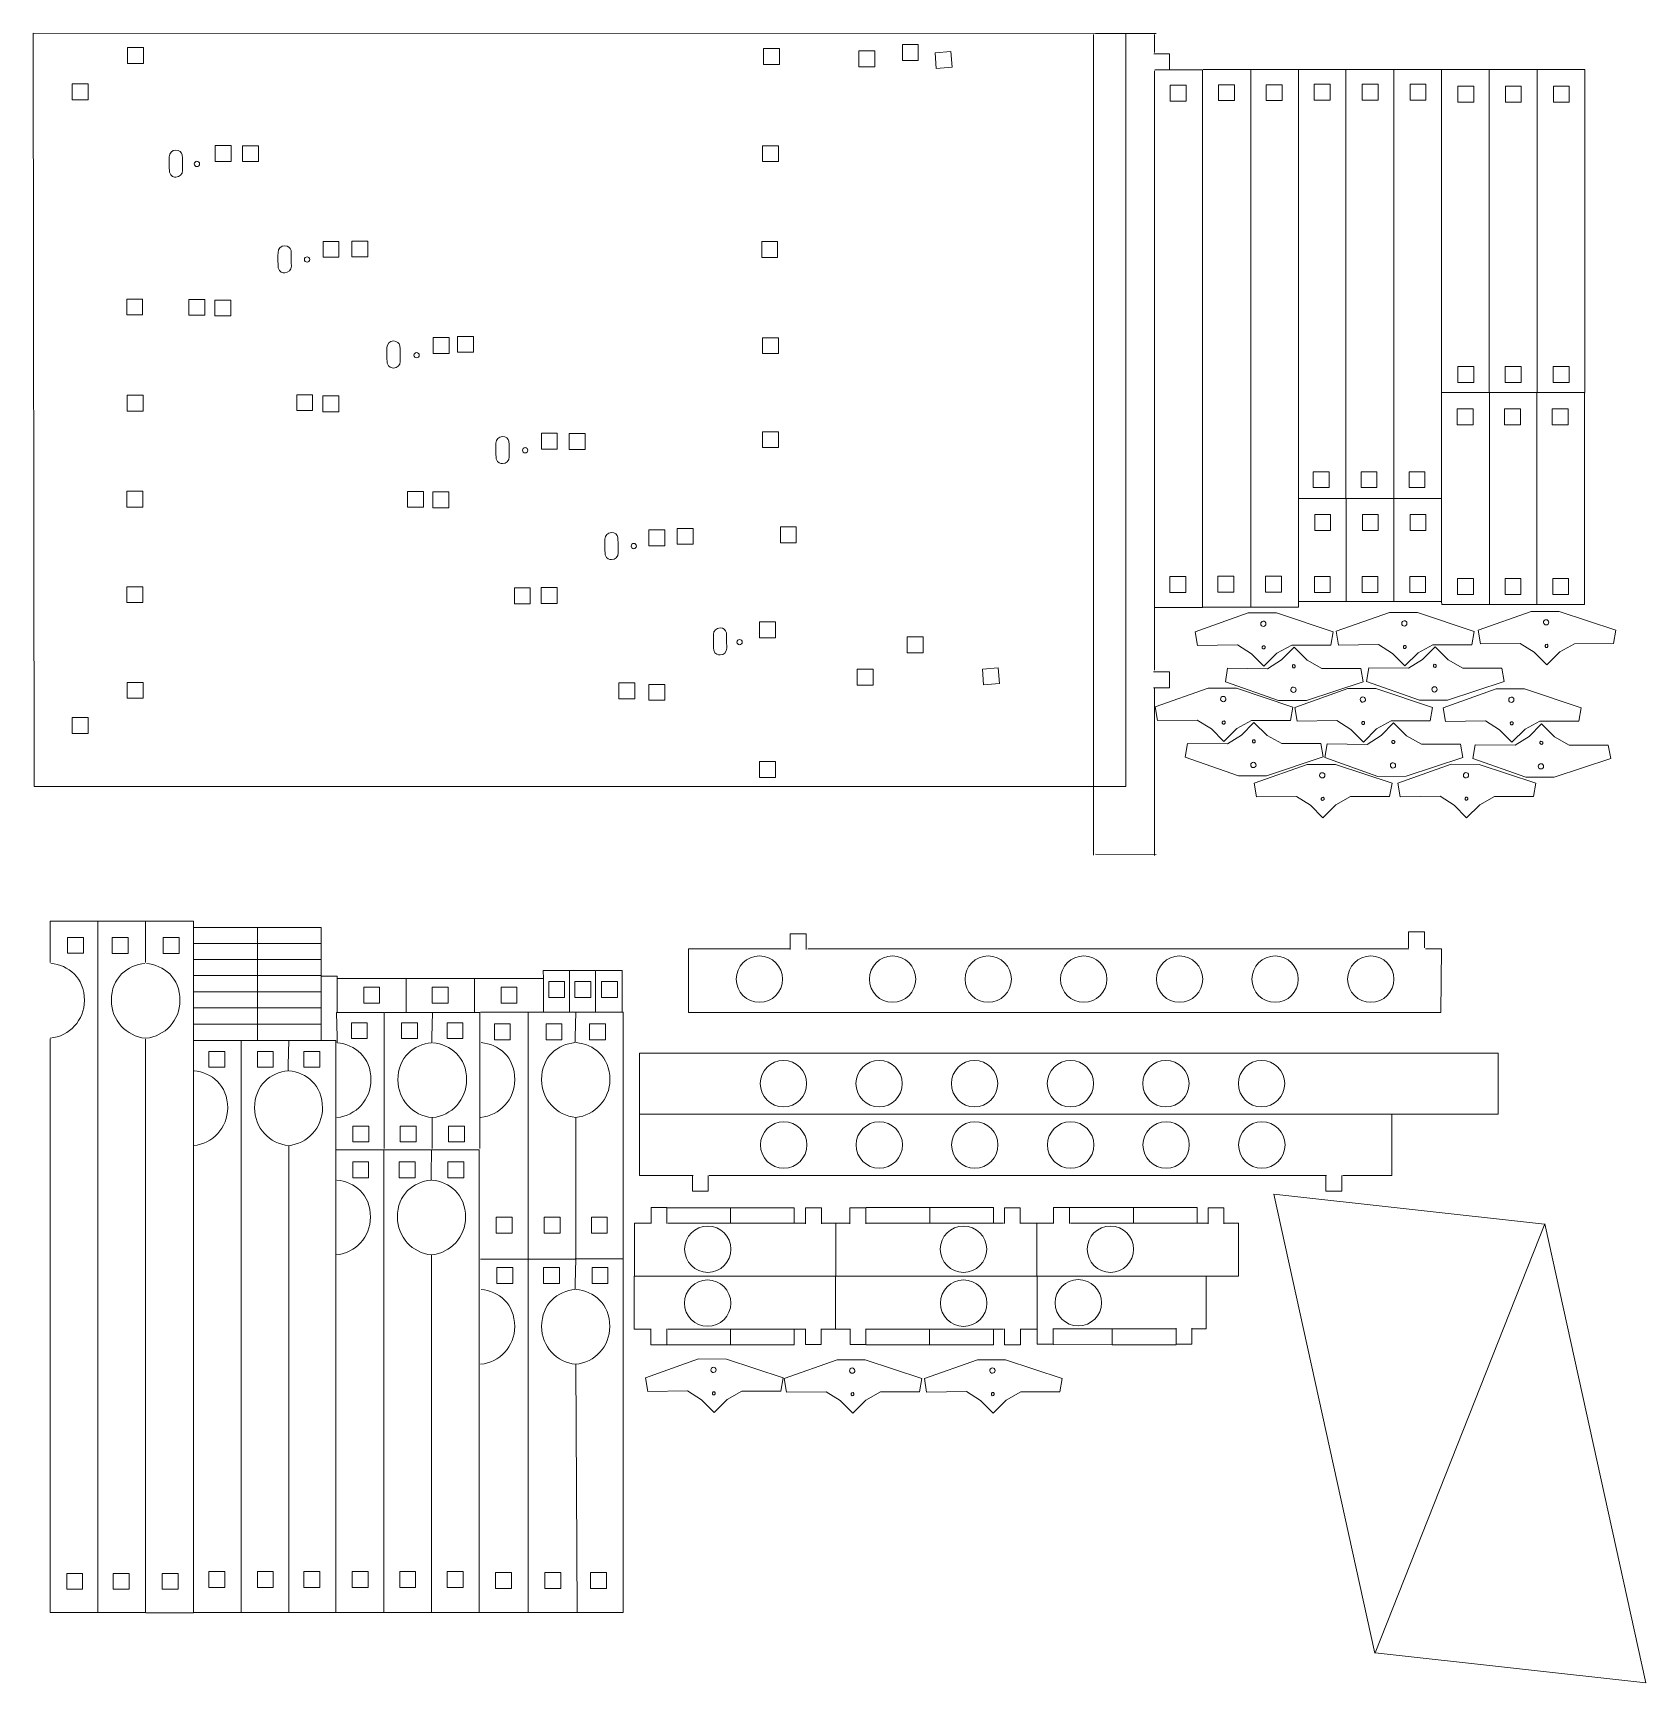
# Model space of a CAD drawing. Header units: millimetres. Extents: x -304 to 304, y -349 to 274.
import ezdxf

# ---------------------------------------------------------------- set-up
doc = ezdxf.new("R2010")
doc.units = ezdxf.units.MM
doc.header["$MEASUREMENT"] = 0
doc.layers.add('Layer 1', color=7, linetype='Continuous')

msp = doc.modelspace()

# ---------------------------------------------------------------- linework, layer by layer
at = {"layer": 'Layer 1', "color": 240, "lineweight": 9}
for points in [[(155.2482, 57.0624), (173.2482, 57.0624), (173.2482, 260.0422), (155.2482, 260.0422), (155.2482, 57.0624)], [(209.3069, 98.0967), (227.3069, 98.0967), (227.3069, 260.0967), (209.3069, 260.0967), (209.3069, 98.0967)], [(263.3995, 138.0978), (281.3995, 138.0978), (281.3995, 260.0978), (263.3995, 260.0978), (263.3995, 138.0978)], [(124.8883, 248.1779), (130.8883, 248.1779), (130.8883, 254.1779), (124.8883, 254.1779), (124.8883, 248.1779)], [(143.08, 248.3071), (149.08, 248.3071), (149.08, 254.3071), (143.08, 254.3071), (143.08, 248.3071)], [(161.08, 248.3071), (167.08, 248.3071), (167.08, 254.3071), (161.08, 254.3071), (161.08, 248.3071)], [(179.2095, 248.5073), (185.2095, 248.5073), (185.2095, 254.5073), (179.2095, 254.5073), (179.2095, 248.5073)], [(197.3095, 248.5073), (203.3095, 248.5073), (203.3095, 254.5073), (197.3095, 254.5073), (197.3095, 248.5073)], [(215.4095, 248.5073), (221.4095, 248.5073), (221.4095, 254.5073), (215.4095, 254.5073), (215.4095, 248.5073)], [(233.4925, 247.7857), (239.4925, 247.7857), (239.4925, 253.7857), (233.4925, 253.7857), (233.4925, 247.7857)], [(251.3925, 247.7857), (257.3925, 247.7857), (257.3925, 253.7857), (251.3925, 253.7857), (251.3925, 247.7857)], [(269.4925, 247.7857), (275.4925, 247.7857), (275.4925, 253.7857), (269.4925, 253.7857), (269.4925, 247.7857)], [(233.4246, 141.9076), (239.4246, 141.9076), (239.4246, 147.9076), (233.4246, 147.9076), (233.4246, 141.9076)], [(251.3246, 141.9076), (257.3246, 141.9076), (257.3246, 147.9076), (251.3246, 147.9076), (251.3246, 141.9076)], [(269.4246, 141.9076), (275.4246, 141.9076), (275.4246, 147.9076), (269.4246, 147.9076), (269.4246, 141.9076)], [(263.2656, 58.0994), (281.2656, 58.0994), (281.2656, 138.0994), (263.2656, 138.0994), (263.2656, 58.0994)], [(233.1703, 125.9261), (239.1703, 125.9261), (239.1703, 131.9261), (233.1703, 131.9261), (233.1703, 125.9261)], [(251.0703, 125.9261), (257.0703, 125.9261), (257.0703, 131.9261), (251.0703, 131.9261), (251.0703, 125.9261)], [(269.0703, 125.9261), (275.0703, 125.9261), (275.0703, 131.9261), (269.0703, 131.9261), (269.0703, 125.9261)], [(178.8156, 102.2219), (184.8156, 102.2219), (184.8156, 108.2219), (178.8156, 108.2219), (178.8156, 102.2219)], [(196.9156, 102.2219), (202.9156, 102.2219), (202.9156, 108.2219), (196.9156, 108.2219), (196.9156, 102.2219)], [(215.0156, 102.2219), (221.0156, 102.2219), (221.0156, 108.2219), (215.0156, 108.2219), (215.0156, 102.2219)], [(179.4092, 86.0632), (185.4092, 86.0632), (185.4092, 92.0632), (179.4092, 92.0632), (179.4092, 86.0632)], [(197.4092, 86.0632), (203.4092, 86.0632), (203.4092, 92.0632), (197.4092, 92.0632), (197.4092, 86.0632)], [(215.4092, 86.0632), (221.4092, 86.0632), (221.4092, 92.0632), (215.4092, 92.0632), (215.4092, 86.0632)], [(124.705, 62.6154), (130.705, 62.6154), (130.705, 68.6154), (124.705, 68.6154), (124.705, 62.6154)], [(142.8967, 62.7446), (148.8967, 62.7446), (148.8967, 68.7446), (142.8967, 68.7446), (142.8967, 62.7446)], [(160.8967, 62.7446), (166.8967, 62.7446), (166.8967, 68.7446), (160.8967, 68.7446), (160.8967, 62.7446)], [(179.2769, 62.6476), (185.2769, 62.6476), (185.2769, 68.6476), (179.2769, 68.6476), (179.2769, 62.6476)], [(197.2769, 62.6476), (203.2769, 62.6476), (203.2769, 68.6476), (197.2769, 68.6476), (197.2769, 62.6476)], [(215.2769, 62.6476), (221.2769, 62.6476), (221.2769, 68.6476), (215.2769, 68.6476), (215.2769, 62.6476)], [(233.3671, 61.9), (239.3671, 61.9), (239.3671, 67.9), (233.3671, 67.9), (233.3671, 61.9)], [(251.2671, 61.9), (257.2671, 61.9), (257.2671, 67.9), (251.2671, 67.9), (251.2671, 61.9)], [(269.2671, 61.9), (275.2671, 61.9), (275.2671, 67.9), (269.2671, 67.9), (269.2671, 61.9)], [(-291.3317, -73.5777), (-285.3317, -73.5777), (-285.3317, -67.5777), (-291.3317, -67.5777), (-291.3317, -73.5777)], [(-274.5087, -73.5847), (-268.5087, -73.5847), (-268.5087, -67.5847), (-274.5087, -67.5847), (-274.5087, -73.5847)], [(-255.2559, -73.6003), (-249.2559, -73.6003), (-249.2559, -67.6003), (-255.2559, -67.6003), (-255.2559, -73.6003)], [(-179.5746, -92.3753), (-173.5746, -92.3753), (-173.5746, -86.3753), (-179.5746, -86.3753), (-179.5746, -92.3753)], [(-153.7114, -92.3738), (-147.7114, -92.3738), (-147.7114, -86.3738), (-153.7114, -86.3738), (-153.7114, -92.3738)], [(-127.7114, -92.3738), (-121.7114, -92.3738), (-121.7114, -86.3738), (-127.7114, -86.3738), (-127.7114, -92.3738)], [(-184.2158, -105.7884), (-178.2158, -105.7884), (-178.2158, -99.7884), (-184.2158, -99.7884), (-184.2158, -105.7884)], [(-165.2806, -105.7884), (-159.2806, -105.7884), (-159.2806, -99.7884), (-165.2806, -99.7884), (-165.2806, -105.7884)], [(-148.1158, -105.7884), (-142.1158, -105.7884), (-142.1158, -99.7884), (-148.1158, -99.7884), (-148.1158, -105.7884)], [(-130.2498, -106.2105), (-124.2498, -106.2105), (-124.2498, -100.2105), (-130.2498, -100.2105), (-130.2498, -106.2105)], [(-110.7402, -106.2105), (-104.7402, -106.2105), (-104.7402, -100.2105), (-110.7402, -100.2105), (-110.7402, -106.2105)], [(-94.3498, -106.2105), (-88.3498, -106.2105), (-88.3498, -100.2105), (-94.3498, -100.2105), (-94.3498, -106.2105)], [(-237.9767, -116.6169), (-231.9767, -116.6169), (-231.9767, -110.6169), (-237.9767, -110.6169), (-237.9767, -116.6169)], [(-219.7291, -116.6169), (-213.7291, -116.6169), (-213.7291, -110.6169), (-219.7291, -110.6169), (-219.7291, -116.6169)], [(-202.1767, -116.6169), (-196.1767, -116.6169), (-196.1767, -110.6169), (-202.1767, -110.6169), (-202.1767, -116.6169)], [(-183.6867, -144.7717), (-177.6867, -144.7717), (-177.6867, -138.7717), (-183.6867, -138.7717), (-183.6867, -144.7717)], [(-165.8097, -144.7717), (-159.8097, -144.7717), (-159.8097, -138.7717), (-165.8097, -138.7717), (-165.8097, -144.7717)], [(-147.5867, -144.7717), (-141.5867, -144.7717), (-141.5867, -138.7717), (-147.5867, -138.7717), (-147.5867, -144.7717)], [(-183.7392, -158.2795), (-177.7392, -158.2795), (-177.7392, -152.2795), (-183.7392, -152.2795), (-183.7392, -158.2795)], [(-166.1486, -158.2795), (-160.1486, -158.2795), (-160.1486, -152.2795), (-166.1486, -152.2795), (-166.1486, -158.2795)], [(-147.8392, -158.2795), (-141.8392, -158.2795), (-141.8392, -152.2795), (-147.8392, -152.2795), (-147.8392, -158.2795)], [(-129.5456, -179.2355), (-123.5456, -179.2355), (-123.5456, -173.2355), (-129.5456, -173.2355), (-129.5456, -179.2355)], [(-111.4444, -179.2355), (-105.4444, -179.2355), (-105.4444, -173.2355), (-111.4444, -173.2355), (-111.4444, -179.2355)], [(-93.6456, -179.2355), (-87.6456, -179.2355), (-87.6456, -173.2355), (-93.6456, -173.2355), (-93.6456, -179.2355)], [(-129.2898, -198.1716), (-123.2898, -198.1716), (-123.2898, -192.1716), (-129.2898, -192.1716), (-129.2898, -198.1716)], [(-111.7002, -198.1716), (-105.7002, -198.1716), (-105.7002, -192.1716), (-111.7002, -192.1716), (-111.7002, -198.1716)], [(-93.3898, -198.1716), (-87.3898, -198.1716), (-87.3898, -192.1716), (-93.3898, -192.1716), (-93.3898, -198.1716)], [(-291.6859, -313.6443), (-285.6859, -313.6443), (-285.6859, -307.6443), (-291.6859, -307.6443), (-291.6859, -313.6443)], [(-274.1545, -313.6513), (-268.1545, -313.6513), (-268.1545, -307.6513), (-274.1545, -307.6513), (-274.1545, -313.6513)], [(-255.6101, -313.6669), (-249.6101, -313.6669), (-249.6101, -307.6669), (-255.6101, -307.6669), (-255.6101, -313.6669)], [(-237.9767, -312.9377), (-231.9767, -312.9377), (-231.9767, -306.9377), (-237.9767, -306.9377), (-237.9767, -312.9377)], [(-219.7291, -312.9377), (-213.7291, -312.9377), (-213.7291, -306.9377), (-219.7291, -306.9377), (-219.7291, -312.9377)], [(-202.1767, -312.9377), (-196.1767, -312.9377), (-196.1767, -306.9377), (-202.1767, -306.9377), (-202.1767, -312.9377)], [(-183.9142, -312.9712), (-177.9142, -312.9712), (-177.9142, -306.9712), (-183.9142, -306.9712), (-183.9142, -312.9712)], [(-165.9736, -312.9712), (-159.9736, -312.9712), (-159.9736, -306.9712), (-165.9736, -306.9712), (-165.9736, -312.9712)], [(-148.0142, -312.9712), (-142.0142, -312.9712), (-142.0142, -306.9712), (-148.0142, -306.9712), (-148.0142, -312.9712)], [(-129.819, -313.3549), (-123.819, -313.3549), (-123.819, -307.3549), (-129.819, -307.3549), (-129.819, -313.3549)], [(-111.171, -313.3549), (-105.171, -313.3549), (-105.171, -307.3549), (-111.171, -307.3549), (-111.171, -313.3549)], [(-93.919, -313.3549), (-87.919, -313.3549), (-87.919, -307.3549), (-93.919, -307.3549), (-93.919, -313.3549)]]:
    msp.add_lwpolyline(points, close=True, dxfattribs=at)
at = {"layer": 'Layer 1', "color": 250, "lineweight": 18}
for points in [[(108.1213, 273.7008), (108.1213, 273.7008), (-304.4114, 273.8496), (-304.4114, 273.8496)], [(-304.0006, -10.5557), (-304.0006, -10.5557), (-304.408, 273.8411), (-304.408, 273.8411)]]:
    msp.add_open_spline(points, degree=3, dxfattribs=at)
msp.add_open_spline([(-304.0006, -10.5557), (-304.0006, -10.5557), (108.1213, -10.5557), (108.1213, -10.5557), (108.1213, -10.5557), (108.1213, -10.5557), (108.1213, 273.7008), (108.1213, 273.7008)], degree=3, knots=[0, 0, 0, 0, 0.33333333, 0.33333333, 0.33333333, 0.33333333, 1, 1, 1, 1], dxfattribs=at)
at = {"layer": 'Layer 1', "color": 240, "lineweight": 9}
for points, knots in [([(-268.6922, 262.339), (-268.6922, 262.339), (-268.6922, 268.339), (-268.6922, 268.339), (-268.6922, 268.339), (-268.6922, 268.339), (-262.6922, 268.339), (-262.6922, 268.339), (-262.6922, 268.339), (-262.6922, 268.339), (-262.6922, 262.339), (-262.6922, 262.339), (-262.6922, 262.339), (-262.6922, 262.339), (-268.6922, 262.339), (-268.6922, 262.339)], [0, 0, 0, 0, 0.2, 0.2, 0.2, 0.2, 0.4, 0.4, 0.4, 0.4, 0.6, 0.6, 0.6, 0.6, 1, 1, 1, 1]), ([(-28.6256, 261.9848), (-28.6256, 261.9848), (-28.6256, 267.9848), (-28.6256, 267.9848), (-28.6256, 267.9848), (-28.6256, 267.9848), (-22.6256, 267.9848), (-22.6256, 267.9848), (-22.6256, 267.9848), (-22.6256, 267.9848), (-22.6256, 261.9848), (-22.6256, 261.9848), (-22.6256, 261.9848), (-22.6256, 261.9848), (-28.6256, 261.9848), (-28.6256, 261.9848)], [0, 0, 0, 0, 0.2, 0.2, 0.2, 0.2, 0.4, 0.4, 0.4, 0.4, 0.6, 0.6, 0.6, 0.6, 1, 1, 1, 1]), ([(23.7511, 263.4739), (23.7511, 263.4739), (23.7511, 269.4739), (23.7511, 269.4739), (23.7511, 269.4739), (23.7511, 269.4739), (29.7511, 269.4739), (29.7511, 269.4739), (29.7511, 269.4739), (29.7511, 269.4739), (29.7511, 263.4739), (29.7511, 263.4739), (29.7511, 263.4739), (29.7511, 263.4739), (23.7511, 263.4739), (23.7511, 263.4739)], [0, 0, 0, 0, 0.2, 0.2, 0.2, 0.2, 0.4, 0.4, 0.4, 0.4, 0.6, 0.6, 0.6, 0.6, 1, 1, 1, 1]), ([(7.3368, 261.0599), (7.3368, 261.0599), (7.3368, 267.0599), (7.3368, 267.0599), (7.3368, 267.0599), (7.3368, 267.0599), (13.3368, 267.0599), (13.3368, 267.0599), (13.3368, 267.0599), (13.3368, 267.0599), (13.3368, 261.0599), (13.3368, 261.0599), (13.3368, 261.0599), (13.3368, 261.0599), (7.3368, 261.0599), (7.3368, 261.0599)], [0, 0, 0, 0, 0.2, 0.2, 0.2, 0.2, 0.4, 0.4, 0.4, 0.4, 0.6, 0.6, 0.6, 0.6, 1, 1, 1, 1]), ([(36.5763, 260.4322), (36.5763, 260.4322), (36.1008, 266.4133), (36.1008, 266.4133), (36.1008, 266.4133), (36.1008, 266.4133), (42.082, 266.8887), (42.082, 266.8887), (42.082, 266.8887), (42.082, 266.8887), (42.5574, 260.9076), (42.5574, 260.9076), (42.5574, 260.9076), (42.5574, 260.9076), (36.5763, 260.4322), (36.5763, 260.4322)], [0, 0, 0, 0, 0.2, 0.2, 0.2, 0.2, 0.4, 0.4, 0.4, 0.4, 0.6, 0.6, 0.6, 0.6, 1, 1, 1, 1]), ([(118.6255, 266.0278), (118.6255, 266.0278), (124.6255, 266.0278), (124.6255, 266.0278), (124.6255, 266.0278), (124.6255, 266.0278), (124.6255, 260.0278), (124.6255, 260.0278)], [0, 0, 0, 0, 0.33333333, 0.33333333, 0.33333333, 0.33333333, 1, 1, 1, 1]), ([(119.0565, 56.9332), (119.0565, 56.9332), (137.0565, 56.9332), (137.0565, 56.9332), (137.0565, 56.9332), (137.0565, 56.9332), (137.0565, 259.913), (137.0565, 259.913), (137.0565, 259.913), (137.0565, 259.913), (119.0565, 259.913), (119.0565, 259.913)], [0, 0, 0, 0, 0.25, 0.25, 0.25, 0.25, 0.5, 0.5, 0.5, 0.5, 1, 1, 1, 1]), ([(209.2069, 260.0967), (209.2069, 260.0967), (191.2069, 260.0967), (191.2069, 260.0967), (191.2069, 260.0967), (191.2069, 260.0967), (191.2069, 98.0967), (191.2069, 98.0967), (191.2069, 98.0967), (191.2069, 98.0967), (209.2069, 98.0967), (209.2069, 98.0967)], [0, 0, 0, 0, 0.25, 0.25, 0.25, 0.25, 0.5, 0.5, 0.5, 0.5, 1, 1, 1, 1]), ([(263.2995, 260.0978), (263.2995, 260.0978), (245.2995, 260.0978), (245.2995, 260.0978), (245.2995, 260.0978), (245.2995, 260.0978), (245.2995, 138.0978), (245.2995, 138.0978), (245.2995, 138.0978), (245.2995, 138.0978), (263.2995, 138.0978), (263.2995, 138.0978)], [0, 0, 0, 0, 0.25, 0.25, 0.25, 0.25, 0.5, 0.5, 0.5, 0.5, 1, 1, 1, 1]), ([(-289.5944, 248.6245), (-289.5944, 248.6245), (-289.5944, 254.6245), (-289.5944, 254.6245), (-289.5944, 254.6245), (-289.5944, 254.6245), (-283.5944, 254.6245), (-283.5944, 254.6245), (-283.5944, 254.6245), (-283.5944, 254.6245), (-283.5944, 248.6245), (-283.5944, 248.6245), (-283.5944, 248.6245), (-283.5944, 248.6245), (-289.5944, 248.6245), (-289.5944, 248.6245)], [0, 0, 0, 0, 0.2, 0.2, 0.2, 0.2, 0.4, 0.4, 0.4, 0.4, 0.6, 0.6, 0.6, 0.6, 1, 1, 1, 1]), ([(-235.6696, 225.3587), (-235.6696, 225.3587), (-235.6696, 231.3587), (-235.6696, 231.3587), (-235.6696, 231.3587), (-235.6696, 231.3587), (-229.6696, 231.3587), (-229.6696, 231.3587), (-229.6696, 231.3587), (-229.6696, 231.3587), (-229.6696, 225.3587), (-229.6696, 225.3587), (-229.6696, 225.3587), (-229.6696, 225.3587), (-235.6696, 225.3587), (-235.6696, 225.3587)], [0, 0, 0, 0, 0.2, 0.2, 0.2, 0.2, 0.4, 0.4, 0.4, 0.4, 0.6, 0.6, 0.6, 0.6, 1, 1, 1, 1]), ([(-225.3006, 225.2973), (-225.3006, 225.2973), (-225.3006, 231.2973), (-225.3006, 231.2973), (-225.3006, 231.2973), (-225.3006, 231.2973), (-219.3006, 231.2973), (-219.3006, 231.2973), (-219.3006, 231.2973), (-219.3006, 231.2973), (-219.3006, 225.2973), (-219.3006, 225.2973), (-219.3006, 225.2973), (-219.3006, 225.2973), (-225.3006, 225.2973), (-225.3006, 225.2973)], [0, 0, 0, 0, 0.2, 0.2, 0.2, 0.2, 0.4, 0.4, 0.4, 0.4, 0.6, 0.6, 0.6, 0.6, 1, 1, 1, 1]), ([(-28.9798, 225.2973), (-28.9798, 225.2973), (-28.9798, 231.2973), (-28.9798, 231.2973), (-28.9798, 231.2973), (-28.9798, 231.2973), (-22.9798, 231.2973), (-22.9798, 231.2973), (-22.9798, 231.2973), (-22.9798, 231.2973), (-22.9798, 225.2973), (-22.9798, 225.2973), (-22.9798, 225.2973), (-22.9798, 225.2973), (-28.9798, 225.2973), (-28.9798, 225.2973)], [0, 0, 0, 0, 0.2, 0.2, 0.2, 0.2, 0.4, 0.4, 0.4, 0.4, 0.6, 0.6, 0.6, 0.6, 1, 1, 1, 1]), ([(-247.9479, 221.9393), (-247.9479, 220.5511), (-249.0732, 219.4258), (-250.4614, 219.4258), (-250.4614, 219.4258), (-251.141, 219.4258), (-252.4193, 219.553), (-252.8716, 221.2635), (-252.8716, 221.2635), (-253.0966, 223.0433), (-252.9749, 226.4307), (-252.9749, 227.1393)], [0, 0, 0, 0, 0.25, 0.25, 0.25, 0.25, 0.5, 0.5, 0.5, 0.5, 1, 1, 1, 1]), ([(-252.9749, 227.1393), (-252.9749, 228.5275), (-251.8496, 229.6528), (-250.4614, 229.6528), (-250.4614, 229.6528), (-249.125, 229.6528), (-248.3287, 228.8314), (-248.0728, 227.8528), (-248.0728, 227.8528), (-248.0358, 227.7113), (-247.9623, 222.0855), (-247.9479, 221.9393)], [0, 0, 0, 0, 0.25, 0.25, 0.25, 0.25, 0.5, 0.5, 0.5, 0.5, 1, 1, 1, 1]), ([(-243.5192, 224.4088), (-243.5192, 224.9611), (-243.0715, 225.4088), (-242.5192, 225.4088), (-242.5192, 225.4088), (-241.9669, 225.4088), (-241.5192, 224.9611), (-241.5192, 224.4088), (-241.5192, 224.4088), (-241.5192, 223.8565), (-241.9669, 223.4088), (-242.5192, 223.4088), (-242.5192, 223.4088), (-243.0715, 223.4088), (-243.5192, 223.8565), (-243.5192, 224.4088)], [0, 0, 0, 0, 0.2, 0.2, 0.2, 0.2, 0.4, 0.4, 0.4, 0.4, 0.6, 0.6, 0.6, 0.6, 1, 1, 1, 1]), ([(-211.9132, 191.0326), (-211.9132, 192.4208), (-210.7879, 193.5461), (-209.3997, 193.5461), (-209.3997, 193.5461), (-208.0633, 193.5461), (-207.267, 192.7247), (-207.0111, 191.7461), (-207.0111, 191.7461), (-206.9741, 191.6046), (-206.9006, 185.9788), (-206.8862, 185.8326)], [0, 0, 0, 0, 0.25, 0.25, 0.25, 0.25, 0.5, 0.5, 0.5, 0.5, 1, 1, 1, 1]), ([(-194.9173, 189.1836), (-194.9173, 189.1836), (-194.9173, 195.1836), (-194.9173, 195.1836), (-194.9173, 195.1836), (-194.9173, 195.1836), (-188.9173, 195.1836), (-188.9173, 195.1836), (-188.9173, 195.1836), (-188.9173, 195.1836), (-188.9173, 189.1836), (-188.9173, 189.1836), (-188.9173, 189.1836), (-188.9173, 189.1836), (-194.9173, 189.1836), (-194.9173, 189.1836)], [0, 0, 0, 0, 0.2, 0.2, 0.2, 0.2, 0.4, 0.4, 0.4, 0.4, 0.6, 0.6, 0.6, 0.6, 1, 1, 1, 1]), ([(-184.0256, 189.314), (-184.0256, 189.314), (-184.0256, 195.314), (-184.0256, 195.314), (-184.0256, 195.314), (-184.0256, 195.314), (-178.0256, 195.314), (-178.0256, 195.314), (-178.0256, 195.314), (-178.0256, 195.314), (-178.0256, 189.314), (-178.0256, 189.314), (-178.0256, 189.314), (-178.0256, 189.314), (-184.0256, 189.314), (-184.0256, 189.314)], [0, 0, 0, 0, 0.2, 0.2, 0.2, 0.2, 0.4, 0.4, 0.4, 0.4, 0.6, 0.6, 0.6, 0.6, 1, 1, 1, 1]), ([(-29.3339, 189.139), (-29.3339, 189.139), (-29.3339, 195.139), (-29.3339, 195.139), (-29.3339, 195.139), (-29.3339, 195.139), (-23.3339, 195.139), (-23.3339, 195.139), (-23.3339, 195.139), (-23.3339, 195.139), (-23.3339, 189.139), (-23.3339, 189.139), (-23.3339, 189.139), (-23.3339, 189.139), (-29.3339, 189.139), (-29.3339, 189.139)], [0, 0, 0, 0, 0.2, 0.2, 0.2, 0.2, 0.4, 0.4, 0.4, 0.4, 0.6, 0.6, 0.6, 0.6, 1, 1, 1, 1]), ([(-206.8862, 185.8326), (-206.8862, 184.4444), (-208.0115, 183.3191), (-209.3997, 183.3191), (-209.3997, 183.3191), (-210.0793, 183.3191), (-211.3576, 183.4463), (-211.8099, 185.1568), (-211.8099, 185.1568), (-212.0349, 186.9366), (-211.9132, 190.324), (-211.9132, 191.0326)], [0, 0, 0, 0, 0.25, 0.25, 0.25, 0.25, 0.5, 0.5, 0.5, 0.5, 1, 1, 1, 1]), ([(-201.9677, 188.3379), (-201.9677, 188.8902), (-201.52, 189.3379), (-200.9677, 189.3379), (-200.9677, 189.3379), (-200.4154, 189.3379), (-199.9677, 188.8902), (-199.9677, 188.3379), (-199.9677, 188.3379), (-199.9677, 187.7856), (-200.4154, 187.3379), (-200.9677, 187.3379), (-200.9677, 187.3379), (-201.52, 187.3379), (-201.9677, 187.7856), (-201.9677, 188.3379)], [0, 0, 0, 0, 0.2, 0.2, 0.2, 0.2, 0.4, 0.4, 0.4, 0.4, 0.6, 0.6, 0.6, 0.6, 1, 1, 1, 1]), ([(-269.0228, 167.4198), (-269.0228, 167.4198), (-269.0228, 173.4198), (-269.0228, 173.4198), (-269.0228, 173.4198), (-269.0228, 173.4198), (-263.0228, 173.4198), (-263.0228, 173.4198), (-263.0228, 173.4198), (-263.0228, 173.4198), (-263.0228, 167.4198), (-263.0228, 167.4198), (-263.0228, 167.4198), (-263.0228, 167.4198), (-269.0228, 167.4198), (-269.0228, 167.4198)], [0, 0, 0, 0, 0.2, 0.2, 0.2, 0.2, 0.4, 0.4, 0.4, 0.4, 0.6, 0.6, 0.6, 0.6, 1, 1, 1, 1]), ([(-245.6072, 167.2875), (-245.6072, 167.2875), (-245.6072, 173.2875), (-245.6072, 173.2875), (-245.6072, 173.2875), (-245.6072, 173.2875), (-239.6072, 173.2875), (-239.6072, 173.2875), (-239.6072, 173.2875), (-239.6072, 173.2875), (-239.6072, 167.2875), (-239.6072, 167.2875), (-239.6072, 167.2875), (-239.6072, 167.2875), (-245.6072, 167.2875), (-245.6072, 167.2875)], [0, 0, 0, 0, 0.2, 0.2, 0.2, 0.2, 0.4, 0.4, 0.4, 0.4, 0.6, 0.6, 0.6, 0.6, 1, 1, 1, 1]), ([(-235.7249, 167.0504), (-235.7249, 167.0504), (-235.7249, 173.0504), (-235.7249, 173.0504), (-235.7249, 173.0504), (-235.7249, 173.0504), (-229.7249, 173.0504), (-229.7249, 173.0504), (-229.7249, 173.0504), (-229.7249, 173.0504), (-229.7249, 167.0504), (-229.7249, 167.0504), (-229.7249, 167.0504), (-229.7249, 167.0504), (-235.7249, 167.0504), (-235.7249, 167.0504)], [0, 0, 0, 0, 0.2, 0.2, 0.2, 0.2, 0.4, 0.4, 0.4, 0.4, 0.6, 0.6, 0.6, 0.6, 1, 1, 1, 1]), ([(-170.809, 155.0727), (-170.809, 156.4609), (-169.6837, 157.5862), (-168.2955, 157.5862), (-168.2955, 157.5862), (-166.9591, 157.5862), (-166.1628, 156.7648), (-165.9069, 155.7862), (-165.9069, 155.7862), (-165.8699, 155.6447), (-165.7964, 150.0189), (-165.782, 149.8727)], [0, 0, 0, 0, 0.25, 0.25, 0.25, 0.25, 0.5, 0.5, 0.5, 0.5, 1, 1, 1, 1]), ([(-153.3684, 152.9211), (-153.3684, 152.9211), (-153.3684, 158.9211), (-153.3684, 158.9211), (-153.3684, 158.9211), (-153.3684, 158.9211), (-147.3684, 158.9211), (-147.3684, 158.9211), (-147.3684, 158.9211), (-147.3684, 158.9211), (-147.3684, 152.9211), (-147.3684, 152.9211), (-147.3684, 152.9211), (-147.3684, 152.9211), (-153.3684, 152.9211), (-153.3684, 152.9211)], [0, 0, 0, 0, 0.2, 0.2, 0.2, 0.2, 0.4, 0.4, 0.4, 0.4, 0.6, 0.6, 0.6, 0.6, 1, 1, 1, 1]), ([(-144.1631, 153.3307), (-144.1631, 153.3307), (-144.1631, 159.3307), (-144.1631, 159.3307), (-144.1631, 159.3307), (-144.1631, 159.3307), (-138.1631, 159.3307), (-138.1631, 159.3307), (-138.1631, 159.3307), (-138.1631, 159.3307), (-138.1631, 153.3307), (-138.1631, 153.3307), (-138.1631, 153.3307), (-138.1631, 153.3307), (-144.1631, 153.3307), (-144.1631, 153.3307)], [0, 0, 0, 0, 0.2, 0.2, 0.2, 0.2, 0.4, 0.4, 0.4, 0.4, 0.6, 0.6, 0.6, 0.6, 1, 1, 1, 1]), ([(-28.9798, 152.8015), (-28.9798, 152.8015), (-28.9798, 158.8015), (-28.9798, 158.8015), (-28.9798, 158.8015), (-28.9798, 158.8015), (-22.9798, 158.8015), (-22.9798, 158.8015), (-22.9798, 158.8015), (-22.9798, 158.8015), (-22.9798, 152.8015), (-22.9798, 152.8015), (-22.9798, 152.8015), (-22.9798, 152.8015), (-28.9798, 152.8015), (-28.9798, 152.8015)], [0, 0, 0, 0, 0.2, 0.2, 0.2, 0.2, 0.4, 0.4, 0.4, 0.4, 0.6, 0.6, 0.6, 0.6, 1, 1, 1, 1]), ([(-165.782, 149.8727), (-165.782, 148.4845), (-166.9073, 147.3592), (-168.2955, 147.3592), (-168.2955, 147.3592), (-168.9751, 147.3592), (-170.2534, 147.4864), (-170.7057, 149.1969), (-170.7057, 149.1969), (-170.9307, 150.9767), (-170.809, 154.3641), (-170.809, 155.0727)], [0, 0, 0, 0, 0.25, 0.25, 0.25, 0.25, 0.5, 0.5, 0.5, 0.5, 1, 1, 1, 1]), ([(-160.5983, 152.2128), (-160.5983, 152.7651), (-160.1506, 153.2128), (-159.5983, 153.2128), (-159.5983, 153.2128), (-159.046, 153.2128), (-158.5983, 152.7651), (-158.5983, 152.2128), (-158.5983, 152.2128), (-158.5983, 151.6605), (-159.046, 151.2128), (-159.5983, 151.2128), (-159.5983, 151.2128), (-160.1506, 151.2128), (-160.5983, 151.6605), (-160.5983, 152.2128)], [0, 0, 0, 0, 0.2, 0.2, 0.2, 0.2, 0.4, 0.4, 0.4, 0.4, 0.6, 0.6, 0.6, 0.6, 1, 1, 1, 1]), ([(-268.8874, 131.1073), (-268.8874, 131.1073), (-268.8874, 137.1073), (-268.8874, 137.1073), (-268.8874, 137.1073), (-268.8874, 137.1073), (-262.8874, 137.1073), (-262.8874, 137.1073), (-262.8874, 137.1073), (-262.8874, 137.1073), (-262.8874, 131.1073), (-262.8874, 131.1073), (-262.8874, 131.1073), (-262.8874, 131.1073), (-268.8874, 131.1073), (-268.8874, 131.1073)], [0, 0, 0, 0, 0.2, 0.2, 0.2, 0.2, 0.4, 0.4, 0.4, 0.4, 0.6, 0.6, 0.6, 0.6, 1, 1, 1, 1]), ([(-204.8613, 131.3041), (-204.8613, 131.3041), (-204.8613, 137.3041), (-204.8613, 137.3041), (-204.8613, 137.3041), (-204.8613, 137.3041), (-198.8613, 137.3041), (-198.8613, 137.3041), (-198.8613, 137.3041), (-198.8613, 137.3041), (-198.8613, 131.3041), (-198.8613, 131.3041), (-198.8613, 131.3041), (-198.8613, 131.3041), (-204.8613, 131.3041), (-204.8613, 131.3041)], [0, 0, 0, 0, 0.2, 0.2, 0.2, 0.2, 0.4, 0.4, 0.4, 0.4, 0.6, 0.6, 0.6, 0.6, 1, 1, 1, 1]), ([(227.2536, 59.2186), (227.2536, 59.2186), (227.3656, 58.0994), (227.3656, 58.0994), (227.3656, 58.0994), (227.3656, 58.0994), (245.3656, 58.0994), (245.3656, 58.0994), (245.3656, 58.0994), (245.3656, 58.0994), (245.3656, 138.0994), (245.3656, 138.0994)], [0, 0, 0, 0, 0.25, 0.25, 0.25, 0.25, 0.5, 0.5, 0.5, 0.5, 1, 1, 1, 1]), ([(-194.9726, 130.8753), (-194.9726, 130.8753), (-194.9726, 136.8753), (-194.9726, 136.8753), (-194.9726, 136.8753), (-194.9726, 136.8753), (-188.9726, 136.8753), (-188.9726, 136.8753), (-188.9726, 136.8753), (-188.9726, 136.8753), (-188.9726, 130.8753), (-188.9726, 130.8753), (-188.9726, 130.8753), (-188.9726, 130.8753), (-194.9726, 130.8753), (-194.9726, 130.8753)], [0, 0, 0, 0, 0.2, 0.2, 0.2, 0.2, 0.4, 0.4, 0.4, 0.4, 0.6, 0.6, 0.6, 0.6, 1, 1, 1, 1]), ([(-124.6362, 113.7894), (-124.6362, 112.4012), (-125.7615, 111.2759), (-127.1497, 111.2759), (-127.1497, 111.2759), (-127.8293, 111.2759), (-129.1076, 111.4031), (-129.5599, 113.1136), (-129.5599, 113.1136), (-129.7849, 114.8934), (-129.6632, 118.2808), (-129.6632, 118.9894)], [0, 0, 0, 0, 0.25, 0.25, 0.25, 0.25, 0.5, 0.5, 0.5, 0.5, 1, 1, 1, 1]), ([(-129.6632, 118.9894), (-129.6632, 120.3776), (-128.5379, 121.5029), (-127.1497, 121.5029), (-127.1497, 121.5029), (-125.8133, 121.5029), (-125.017, 120.6815), (-124.7611, 119.7029), (-124.7611, 119.7029), (-124.7241, 119.5614), (-124.6506, 113.9356), (-124.6362, 113.7894)], [0, 0, 0, 0, 0.25, 0.25, 0.25, 0.25, 0.5, 0.5, 0.5, 0.5, 1, 1, 1, 1]), ([(-112.4903, 116.8054), (-112.4903, 116.8054), (-112.4903, 122.8054), (-112.4903, 122.8054), (-112.4903, 122.8054), (-112.4903, 122.8054), (-106.4903, 122.8054), (-106.4903, 122.8054), (-106.4903, 122.8054), (-106.4903, 122.8054), (-106.4903, 116.8054), (-106.4903, 116.8054), (-106.4903, 116.8054), (-106.4903, 116.8054), (-112.4903, 116.8054), (-112.4903, 116.8054)], [0, 0, 0, 0, 0.2, 0.2, 0.2, 0.2, 0.4, 0.4, 0.4, 0.4, 0.6, 0.6, 0.6, 0.6, 1, 1, 1, 1]), ([(-102.0048, 116.6432), (-102.0048, 116.6432), (-102.0048, 122.6432), (-102.0048, 122.6432), (-102.0048, 122.6432), (-102.0048, 122.6432), (-96.0048, 122.6432), (-96.0048, 122.6432), (-96.0048, 122.6432), (-96.0048, 122.6432), (-96.0048, 116.6432), (-96.0048, 116.6432), (-96.0048, 116.6432), (-96.0048, 116.6432), (-102.0048, 116.6432), (-102.0048, 116.6432)], [0, 0, 0, 0, 0.2, 0.2, 0.2, 0.2, 0.4, 0.4, 0.4, 0.4, 0.6, 0.6, 0.6, 0.6, 1, 1, 1, 1]), ([(-28.9798, 117.3474), (-28.9798, 117.3474), (-28.9798, 123.3474), (-28.9798, 123.3474), (-28.9798, 123.3474), (-28.9798, 123.3474), (-22.9798, 123.3474), (-22.9798, 123.3474), (-22.9798, 123.3474), (-22.9798, 123.3474), (-22.9798, 117.3474), (-22.9798, 117.3474), (-22.9798, 117.3474), (-22.9798, 117.3474), (-28.9798, 117.3474), (-28.9798, 117.3474)], [0, 0, 0, 0, 0.2, 0.2, 0.2, 0.2, 0.4, 0.4, 0.4, 0.4, 0.6, 0.6, 0.6, 0.6, 1, 1, 1, 1]), ([(-119.6177, 116.3239), (-119.6177, 116.8762), (-119.17, 117.3239), (-118.6177, 117.3239), (-118.6177, 117.3239), (-118.0654, 117.3239), (-117.6177, 116.8762), (-117.6177, 116.3239), (-117.6177, 116.3239), (-117.6177, 115.7716), (-118.0654, 115.3239), (-118.6177, 115.3239), (-118.6177, 115.3239), (-119.17, 115.3239), (-119.6177, 115.7716), (-119.6177, 116.3239)], [0, 0, 0, 0, 0.2, 0.2, 0.2, 0.2, 0.4, 0.4, 0.4, 0.4, 0.6, 0.6, 0.6, 0.6, 1, 1, 1, 1]), ([(-268.9353, 94.8595), (-268.9353, 94.8595), (-268.9353, 100.8595), (-268.9353, 100.8595), (-268.9353, 100.8595), (-268.9353, 100.8595), (-262.9353, 100.8595), (-262.9353, 100.8595), (-262.9353, 100.8595), (-262.9353, 100.8595), (-262.9353, 94.8595), (-262.9353, 94.8595), (-262.9353, 94.8595), (-262.9353, 94.8595), (-268.9353, 94.8595), (-268.9353, 94.8595)], [0, 0, 0, 0, 0.2, 0.2, 0.2, 0.2, 0.4, 0.4, 0.4, 0.4, 0.6, 0.6, 0.6, 0.6, 1, 1, 1, 1]), ([(-163.0572, 94.7916), (-163.0572, 94.7916), (-163.0572, 100.7916), (-163.0572, 100.7916), (-163.0572, 100.7916), (-163.0572, 100.7916), (-157.0572, 100.7916), (-157.0572, 100.7916), (-157.0572, 100.7916), (-157.0572, 100.7916), (-157.0572, 94.7916), (-157.0572, 94.7916), (-157.0572, 94.7916), (-157.0572, 94.7916), (-163.0572, 94.7916), (-163.0572, 94.7916)], [0, 0, 0, 0, 0.2, 0.2, 0.2, 0.2, 0.4, 0.4, 0.4, 0.4, 0.6, 0.6, 0.6, 0.6, 1, 1, 1, 1]), ([(-153.4237, 94.6128), (-153.4237, 94.6128), (-153.4237, 100.6128), (-153.4237, 100.6128), (-153.4237, 100.6128), (-153.4237, 100.6128), (-147.4237, 100.6128), (-147.4237, 100.6128), (-147.4237, 100.6128), (-147.4237, 100.6128), (-147.4237, 94.6128), (-147.4237, 94.6128), (-147.4237, 94.6128), (-147.4237, 94.6128), (-153.4237, 94.6128), (-153.4237, 94.6128)], [0, 0, 0, 0, 0.2, 0.2, 0.2, 0.2, 0.4, 0.4, 0.4, 0.4, 0.6, 0.6, 0.6, 0.6, 1, 1, 1, 1]), ([(191.2536, 98.2186), (191.2536, 98.2186), (191.2536, 59.2186), (191.2536, 59.2186), (191.2536, 59.2186), (191.2536, 59.2186), (173.2536, 59.2186), (173.2536, 59.2186)], [0, 0, 0, 0, 0.33333333, 0.33333333, 0.33333333, 0.33333333, 1, 1, 1, 1]), ([(227.2536, 98.2186), (227.2536, 98.2186), (227.2536, 59.2186), (227.2536, 59.2186), (227.2536, 59.2186), (227.2536, 59.2186), (209.2536, 59.2186), (209.2536, 59.2186), (209.2536, 59.2186), (209.2536, 59.2186), (209.2536, 98.2186), (209.2536, 98.2186)], [0, 0, 0, 0, 0.25, 0.25, 0.25, 0.25, 0.5, 0.5, 0.5, 0.5, 1, 1, 1, 1]), ([(-22.2756, 81.364), (-22.2756, 81.364), (-22.2756, 87.364), (-22.2756, 87.364), (-22.2756, 87.364), (-22.2756, 87.364), (-16.2756, 87.364), (-16.2756, 87.364), (-16.2756, 87.364), (-16.2756, 87.364), (-16.2756, 81.364), (-16.2756, 81.364), (-16.2756, 81.364), (-16.2756, 81.364), (-22.2756, 81.364), (-22.2756, 81.364)], [0, 0, 0, 0, 0.2, 0.2, 0.2, 0.2, 0.4, 0.4, 0.4, 0.4, 0.6, 0.6, 0.6, 0.6, 1, 1, 1, 1]), ([(-83.4935, 77.5446), (-83.4935, 76.1564), (-84.6188, 75.0311), (-86.007, 75.0311), (-86.007, 75.0311), (-86.6866, 75.0311), (-87.9649, 75.1583), (-88.4172, 76.8688), (-88.4172, 76.8688), (-88.6422, 78.6486), (-88.5205, 82.036), (-88.5205, 82.7446)], [0, 0, 0, 0, 0.25, 0.25, 0.25, 0.25, 0.5, 0.5, 0.5, 0.5, 1, 1, 1, 1]), ([(-88.5205, 82.7446), (-88.5205, 84.1328), (-87.3952, 85.2581), (-86.007, 85.2581), (-86.007, 85.2581), (-84.6706, 85.2581), (-83.8743, 84.4367), (-83.6184, 83.4581), (-83.6184, 83.4581), (-83.5814, 83.3166), (-83.5079, 77.6908), (-83.4935, 77.5446)], [0, 0, 0, 0, 0.25, 0.25, 0.25, 0.25, 0.5, 0.5, 0.5, 0.5, 1, 1, 1, 1]), ([(-78.6247, 80.1642), (-78.6247, 80.7165), (-78.177, 81.1642), (-77.6247, 81.1642), (-77.6247, 81.1642), (-77.0724, 81.1642), (-76.6247, 80.7165), (-76.6247, 80.1642), (-76.6247, 80.1642), (-76.6247, 79.6119), (-77.0724, 79.1642), (-77.6247, 79.1642), (-77.6247, 79.1642), (-78.177, 79.1642), (-78.6247, 79.6119), (-78.6247, 80.1642)], [0, 0, 0, 0, 0.2, 0.2, 0.2, 0.2, 0.4, 0.4, 0.4, 0.4, 0.6, 0.6, 0.6, 0.6, 1, 1, 1, 1]), ([(-71.886, 80.2606), (-71.886, 80.2606), (-71.886, 86.2606), (-71.886, 86.2606), (-71.886, 86.2606), (-71.886, 86.2606), (-65.886, 86.2606), (-65.886, 86.2606), (-65.886, 86.2606), (-65.886, 86.2606), (-65.886, 80.2606), (-65.886, 80.2606), (-65.886, 80.2606), (-65.886, 80.2606), (-71.886, 80.2606), (-71.886, 80.2606)], [0, 0, 0, 0, 0.2, 0.2, 0.2, 0.2, 0.4, 0.4, 0.4, 0.4, 0.6, 0.6, 0.6, 0.6, 1, 1, 1, 1]), ([(-61.2589, 80.8349), (-61.2589, 80.8349), (-61.2589, 86.8349), (-61.2589, 86.8349), (-61.2589, 86.8349), (-61.2589, 86.8349), (-55.2589, 86.8349), (-55.2589, 86.8349), (-55.2589, 86.8349), (-55.2589, 86.8349), (-55.2589, 80.8349), (-55.2589, 80.8349), (-55.2589, 80.8349), (-55.2589, 80.8349), (-61.2589, 80.8349), (-61.2589, 80.8349)], [0, 0, 0, 0, 0.2, 0.2, 0.2, 0.2, 0.4, 0.4, 0.4, 0.4, 0.6, 0.6, 0.6, 0.6, 1, 1, 1, 1]), ([(-268.9936, 58.8053), (-268.9936, 58.8053), (-268.9936, 64.8053), (-268.9936, 64.8053), (-268.9936, 64.8053), (-268.9936, 64.8053), (-262.9936, 64.8053), (-262.9936, 64.8053), (-262.9936, 64.8053), (-262.9936, 64.8053), (-262.9936, 58.8053), (-262.9936, 58.8053), (-262.9936, 58.8053), (-262.9936, 58.8053), (-268.9936, 58.8053), (-268.9936, 58.8053)], [0, 0, 0, 0, 0.2, 0.2, 0.2, 0.2, 0.4, 0.4, 0.4, 0.4, 0.6, 0.6, 0.6, 0.6, 1, 1, 1, 1]), ([(-122.7082, 58.4114), (-122.7082, 58.4114), (-122.7082, 64.4114), (-122.7082, 64.4114), (-122.7082, 64.4114), (-122.7082, 64.4114), (-116.7082, 64.4114), (-116.7082, 64.4114), (-116.7082, 64.4114), (-116.7082, 64.4114), (-116.7082, 58.4114), (-116.7082, 58.4114), (-116.7082, 58.4114), (-116.7082, 58.4114), (-122.7082, 58.4114), (-122.7082, 58.4114)], [0, 0, 0, 0, 0.2, 0.2, 0.2, 0.2, 0.4, 0.4, 0.4, 0.4, 0.6, 0.6, 0.6, 0.6, 1, 1, 1, 1]), ([(-112.5456, 58.4971), (-112.5456, 58.4971), (-112.5456, 64.4971), (-112.5456, 64.4971), (-112.5456, 64.4971), (-112.5456, 64.4971), (-106.5456, 64.4971), (-106.5456, 64.4971), (-106.5456, 64.4971), (-106.5456, 64.4971), (-106.5456, 58.4971), (-106.5456, 58.4971), (-106.5456, 58.4971), (-106.5456, 58.4971), (-112.5456, 58.4971), (-112.5456, 58.4971)], [0, 0, 0, 0, 0.2, 0.2, 0.2, 0.2, 0.4, 0.4, 0.4, 0.4, 0.6, 0.6, 0.6, 0.6, 1, 1, 1, 1]), ([(-30.1372, 45.546), (-30.1372, 45.546), (-30.1372, 51.546), (-30.1372, 51.546), (-30.1372, 51.546), (-30.1372, 51.546), (-24.1372, 51.546), (-24.1372, 51.546), (-24.1372, 51.546), (-24.1372, 51.546), (-24.1372, 45.546), (-24.1372, 45.546), (-24.1372, 45.546), (-24.1372, 45.546), (-30.1372, 45.546), (-30.1372, 45.546)], [0, 0, 0, 0, 0.2, 0.2, 0.2, 0.2, 0.4, 0.4, 0.4, 0.4, 0.6, 0.6, 0.6, 0.6, 1, 1, 1, 1]), ([(135.1768, 42.6648), (135.1768, 42.6648), (150.2287, 42.8687), (150.2287, 42.8687), (150.2287, 42.8687), (150.2287, 42.8687), (155.5223, 39.5203), (155.5223, 39.5203), (155.5223, 39.5203), (155.5223, 39.5203), (160.2343, 34.7699), (160.2343, 34.7699), (160.2343, 34.7699), (160.2343, 34.7699), (165.1741, 39.6819), (165.1741, 39.6819), (165.1741, 39.6819), (165.1741, 39.6819), (170.722, 42.7525), (170.722, 42.7525), (170.722, 42.7525), (170.722, 42.7525), (185.4443, 42.7676), (185.4443, 42.7676), (185.4443, 42.7676), (185.4443, 42.7676), (186.3406, 47.7988), (186.3406, 47.7988), (186.3406, 47.7988), (186.3406, 47.7988), (164.9663, 54.922), (164.9663, 54.922), (164.9663, 54.922), (164.9663, 54.922), (154.3493, 54.9335), (154.3493, 54.9335), (154.3493, 54.9335), (154.3493, 54.9335), (134.303, 47.8341), (134.303, 47.8341), (134.303, 47.8341), (134.303, 47.8341), (135.1768, 42.6648), (135.1768, 42.6648)], [0, 0, 0, 0, 0.08333333, 0.08333333, 0.08333333, 0.08333333, 0.16666667, 0.16666667, 0.16666667, 0.16666667, 0.25, 0.25, 0.25, 0.25, 0.33333333, 0.33333333, 0.33333333, 0.33333333, 0.41666667, 0.41666667, 0.41666667, 0.41666667, 0.5, 0.5, 0.5, 0.5, 0.58333333, 0.58333333, 0.58333333, 0.58333333, 0.66666667, 0.66666667, 0.66666667, 0.66666667, 0.75, 0.75, 0.75, 0.75, 0.83333333, 0.83333333, 0.83333333, 0.83333333, 1, 1, 1, 1]), ([(159.6736, 49.8705), (160.1929, 49.6827), (160.7662, 49.9514), (160.954, 50.4708), (160.954, 50.4708), (161.1419, 50.9902), (160.8731, 51.5635), (160.3537, 51.7513), (160.3537, 51.7513), (159.8344, 51.9391), (159.2611, 51.6704), (159.0732, 51.151), (159.0732, 51.151), (158.8854, 50.6316), (159.1542, 50.0583), (159.6736, 49.8705)], [0, 0, 0, 0, 0.2, 0.2, 0.2, 0.2, 0.4, 0.4, 0.4, 0.4, 0.6, 0.6, 0.6, 0.6, 1, 1, 1, 1]), ([(188.4144, 42.8078), (188.4144, 42.8078), (203.4663, 43.0117), (203.4663, 43.0117), (203.4663, 43.0117), (203.4663, 43.0117), (208.7599, 39.6633), (208.7599, 39.6633), (208.7599, 39.6633), (208.7599, 39.6633), (213.4719, 34.9129), (213.4719, 34.9129), (213.4719, 34.9129), (213.4719, 34.9129), (218.4117, 39.8249), (218.4117, 39.8249), (218.4117, 39.8249), (218.4117, 39.8249), (223.9596, 42.8955), (223.9596, 42.8955), (223.9596, 42.8955), (223.9596, 42.8955), (238.6819, 42.9106), (238.6819, 42.9106), (238.6819, 42.9106), (238.6819, 42.9106), (239.5782, 47.9418), (239.5782, 47.9418), (239.5782, 47.9418), (239.5782, 47.9418), (218.2039, 55.065), (218.2039, 55.065), (218.2039, 55.065), (218.2039, 55.065), (207.5869, 55.0765), (207.5869, 55.0765), (207.5869, 55.0765), (207.5869, 55.0765), (187.5406, 47.9771), (187.5406, 47.9771), (187.5406, 47.9771), (187.5406, 47.9771), (188.4144, 42.8078), (188.4144, 42.8078)], [0, 0, 0, 0, 0.08333333, 0.08333333, 0.08333333, 0.08333333, 0.16666667, 0.16666667, 0.16666667, 0.16666667, 0.25, 0.25, 0.25, 0.25, 0.33333333, 0.33333333, 0.33333333, 0.33333333, 0.41666667, 0.41666667, 0.41666667, 0.41666667, 0.5, 0.5, 0.5, 0.5, 0.58333333, 0.58333333, 0.58333333, 0.58333333, 0.66666667, 0.66666667, 0.66666667, 0.66666667, 0.75, 0.75, 0.75, 0.75, 0.83333333, 0.83333333, 0.83333333, 0.83333333, 1, 1, 1, 1]), ([(212.9112, 50.0135), (213.4305, 49.8257), (214.0038, 50.0944), (214.1916, 50.6138), (214.1916, 50.6138), (214.3795, 51.1332), (214.1107, 51.7065), (213.5913, 51.8943), (213.5913, 51.8943), (213.072, 52.0821), (212.4987, 51.8134), (212.3108, 51.294), (212.3108, 51.294), (212.123, 50.7746), (212.3918, 50.2013), (212.9112, 50.0135)], [0, 0, 0, 0, 0.2, 0.2, 0.2, 0.2, 0.4, 0.4, 0.4, 0.4, 0.6, 0.6, 0.6, 0.6, 1, 1, 1, 1]), ([(241.938, 43.2211), (241.938, 43.2211), (256.9899, 43.425), (256.9899, 43.425), (256.9899, 43.425), (256.9899, 43.425), (262.2835, 40.0766), (262.2835, 40.0766), (262.2835, 40.0766), (262.2835, 40.0766), (266.9955, 35.3262), (266.9955, 35.3262), (266.9955, 35.3262), (266.9955, 35.3262), (271.9353, 40.2382), (271.9353, 40.2382), (271.9353, 40.2382), (271.9353, 40.2382), (277.4832, 43.3088), (277.4832, 43.3088), (277.4832, 43.3088), (277.4832, 43.3088), (292.2055, 43.3239), (292.2055, 43.3239), (292.2055, 43.3239), (292.2055, 43.3239), (293.1018, 48.3551), (293.1018, 48.3551), (293.1018, 48.3551), (293.1018, 48.3551), (271.7275, 55.4783), (271.7275, 55.4783), (271.7275, 55.4783), (271.7275, 55.4783), (261.1105, 55.4898), (261.1105, 55.4898), (261.1105, 55.4898), (261.1105, 55.4898), (241.0642, 48.3904), (241.0642, 48.3904), (241.0642, 48.3904), (241.0642, 48.3904), (241.938, 43.2211), (241.938, 43.2211)], [0, 0, 0, 0, 0.08333333, 0.08333333, 0.08333333, 0.08333333, 0.16666667, 0.16666667, 0.16666667, 0.16666667, 0.25, 0.25, 0.25, 0.25, 0.33333333, 0.33333333, 0.33333333, 0.33333333, 0.41666667, 0.41666667, 0.41666667, 0.41666667, 0.5, 0.5, 0.5, 0.5, 0.58333333, 0.58333333, 0.58333333, 0.58333333, 0.66666667, 0.66666667, 0.66666667, 0.66666667, 0.75, 0.75, 0.75, 0.75, 0.83333333, 0.83333333, 0.83333333, 0.83333333, 1, 1, 1, 1]), ([(266.4348, 50.4268), (266.9541, 50.239), (267.5274, 50.5077), (267.7152, 51.0271), (267.7152, 51.0271), (267.9031, 51.5465), (267.6343, 52.1198), (267.1149, 52.3076), (267.1149, 52.3076), (266.5956, 52.4954), (266.0223, 52.2267), (265.8344, 51.7073), (265.8344, 51.7073), (265.6466, 51.1879), (265.9154, 50.6146), (266.4348, 50.4268)], [0, 0, 0, 0, 0.2, 0.2, 0.2, 0.2, 0.4, 0.4, 0.4, 0.4, 0.6, 0.6, 0.6, 0.6, 1, 1, 1, 1]), ([(-42.5313, 41.558), (-42.5313, 40.1698), (-43.6566, 39.0445), (-45.0448, 39.0445), (-45.0448, 39.0445), (-45.7244, 39.0445), (-47.0027, 39.1717), (-47.455, 40.8822), (-47.455, 40.8822), (-47.68, 42.662), (-47.5583, 46.0494), (-47.5583, 46.758)], [0, 0, 0, 0, 0.25, 0.25, 0.25, 0.25, 0.5, 0.5, 0.5, 0.5, 1, 1, 1, 1]), ([(-47.5583, 46.758), (-47.5583, 48.1462), (-46.433, 49.2715), (-45.0448, 49.2715), (-45.0448, 49.2715), (-43.7084, 49.2715), (-42.9121, 48.4501), (-42.6562, 47.4715), (-42.6562, 47.4715), (-42.6192, 47.33), (-42.5457, 41.7042), (-42.5313, 41.558)], [0, 0, 0, 0, 0.25, 0.25, 0.25, 0.25, 0.5, 0.5, 0.5, 0.5, 1, 1, 1, 1]), ([(-38.6733, 43.9045), (-38.6733, 44.4568), (-38.2256, 44.9045), (-37.6733, 44.9045), (-37.6733, 44.9045), (-37.121, 44.9045), (-36.6733, 44.4568), (-36.6733, 43.9045), (-36.6733, 43.9045), (-36.6733, 43.3522), (-37.121, 42.9045), (-37.6733, 42.9045), (-37.6733, 42.9045), (-38.2256, 42.9045), (-38.6733, 43.3522), (-38.6733, 43.9045)], [0, 0, 0, 0, 0.2, 0.2, 0.2, 0.2, 0.4, 0.4, 0.4, 0.4, 0.6, 0.6, 0.6, 0.6, 1, 1, 1, 1]), ([(25.5802, 39.9009), (25.5802, 39.9009), (25.5802, 45.9009), (25.5802, 45.9009), (25.5802, 45.9009), (25.5802, 45.9009), (31.5802, 45.9009), (31.5802, 45.9009), (31.5802, 45.9009), (31.5802, 45.9009), (31.5802, 39.9009), (31.5802, 39.9009), (31.5802, 39.9009), (31.5802, 39.9009), (25.5802, 39.9009), (25.5802, 39.9009)], [0, 0, 0, 0, 0.2, 0.2, 0.2, 0.2, 0.4, 0.4, 0.4, 0.4, 0.6, 0.6, 0.6, 0.6, 1, 1, 1, 1]), ([(146.5539, 34.074), (146.5539, 34.074), (161.6058, 33.8701), (161.6058, 33.8701), (161.6058, 33.8701), (161.6058, 33.8701), (166.8994, 37.2185), (166.8994, 37.2185), (166.8994, 37.2185), (166.8994, 37.2185), (171.6114, 41.9689), (171.6114, 41.9689), (171.6114, 41.9689), (171.6114, 41.9689), (176.5512, 37.0569), (176.5512, 37.0569), (176.5512, 37.0569), (176.5512, 37.0569), (182.0991, 33.9863), (182.0991, 33.9863), (182.0991, 33.9863), (182.0991, 33.9863), (196.8214, 33.9712), (196.8214, 33.9712), (196.8214, 33.9712), (196.8214, 33.9712), (197.7177, 28.94), (197.7177, 28.94), (197.7177, 28.94), (197.7177, 28.94), (176.3434, 21.8168), (176.3434, 21.8168), (176.3434, 21.8168), (176.3434, 21.8168), (165.7264, 21.8053), (165.7264, 21.8053), (165.7264, 21.8053), (165.7264, 21.8053), (145.6801, 28.9047), (145.6801, 28.9047), (145.6801, 28.9047), (145.6801, 28.9047), (146.5539, 34.074), (146.5539, 34.074)], [0, 0, 0, 0, 0.08333333, 0.08333333, 0.08333333, 0.08333333, 0.16666667, 0.16666667, 0.16666667, 0.16666667, 0.25, 0.25, 0.25, 0.25, 0.33333333, 0.33333333, 0.33333333, 0.33333333, 0.41666667, 0.41666667, 0.41666667, 0.41666667, 0.5, 0.5, 0.5, 0.5, 0.58333333, 0.58333333, 0.58333333, 0.58333333, 0.66666667, 0.66666667, 0.66666667, 0.66666667, 0.75, 0.75, 0.75, 0.75, 0.83333333, 0.83333333, 0.83333333, 0.83333333, 1, 1, 1, 1]), ([(159.9467, 41.3386), (160.2387, 41.233), (160.5711, 41.4119), (160.6891, 41.7383), (160.6891, 41.7383), (160.8072, 42.0647), (160.6662, 42.4148), (160.3742, 42.5204), (160.3742, 42.5204), (160.0822, 42.626), (159.7498, 42.4471), (159.6318, 42.1207), (159.6318, 42.1207), (159.5137, 41.7943), (159.6547, 41.4442), (159.9467, 41.3386)], [0, 0, 0, 0, 0.2, 0.2, 0.2, 0.2, 0.4, 0.4, 0.4, 0.4, 0.6, 0.6, 0.6, 0.6, 1, 1, 1, 1]), ([(199.7915, 34.217), (199.7915, 34.217), (214.8434, 34.0131), (214.8434, 34.0131), (214.8434, 34.0131), (214.8434, 34.0131), (220.137, 37.3615), (220.137, 37.3615), (220.137, 37.3615), (220.137, 37.3615), (224.849, 42.1119), (224.849, 42.1119), (224.849, 42.1119), (224.849, 42.1119), (229.7888, 37.1999), (229.7888, 37.1999), (229.7888, 37.1999), (229.7888, 37.1999), (235.3367, 34.1293), (235.3367, 34.1293), (235.3367, 34.1293), (235.3367, 34.1293), (250.059, 34.1142), (250.059, 34.1142), (250.059, 34.1142), (250.059, 34.1142), (250.9553, 29.083), (250.9553, 29.083), (250.9553, 29.083), (250.9553, 29.083), (229.581, 21.9598), (229.581, 21.9598), (229.581, 21.9598), (229.581, 21.9598), (218.964, 21.9483), (218.964, 21.9483), (218.964, 21.9483), (218.964, 21.9483), (198.9177, 29.0477), (198.9177, 29.0477), (198.9177, 29.0477), (198.9177, 29.0477), (199.7915, 34.217), (199.7915, 34.217)], [0, 0, 0, 0, 0.08333333, 0.08333333, 0.08333333, 0.08333333, 0.16666667, 0.16666667, 0.16666667, 0.16666667, 0.25, 0.25, 0.25, 0.25, 0.33333333, 0.33333333, 0.33333333, 0.33333333, 0.41666667, 0.41666667, 0.41666667, 0.41666667, 0.5, 0.5, 0.5, 0.5, 0.58333333, 0.58333333, 0.58333333, 0.58333333, 0.66666667, 0.66666667, 0.66666667, 0.66666667, 0.75, 0.75, 0.75, 0.75, 0.83333333, 0.83333333, 0.83333333, 0.83333333, 1, 1, 1, 1]), ([(213.1843, 41.4816), (213.4763, 41.376), (213.8087, 41.5549), (213.9267, 41.8813), (213.9267, 41.8813), (214.0448, 42.2077), (213.9038, 42.5578), (213.6118, 42.6634), (213.6118, 42.6634), (213.3198, 42.769), (212.9874, 42.5901), (212.8694, 42.2637), (212.8694, 42.2637), (212.7513, 41.9373), (212.8923, 41.5872), (213.1843, 41.4816)], [0, 0, 0, 0, 0.2, 0.2, 0.2, 0.2, 0.4, 0.4, 0.4, 0.4, 0.6, 0.6, 0.6, 0.6, 1, 1, 1, 1]), ([(266.7079, 41.8949), (266.9999, 41.7893), (267.3323, 41.9682), (267.4503, 42.2946), (267.4503, 42.2946), (267.5684, 42.621), (267.4274, 42.9711), (267.1354, 43.0767), (267.1354, 43.0767), (266.8434, 43.1823), (266.511, 43.0034), (266.393, 42.677), (266.393, 42.677), (266.2749, 42.3506), (266.4159, 42.0005), (266.7079, 41.8949)], [0, 0, 0, 0, 0.2, 0.2, 0.2, 0.2, 0.4, 0.4, 0.4, 0.4, 0.6, 0.6, 0.6, 0.6, 1, 1, 1, 1]), ([(6.6993, 27.6975), (6.6993, 27.6975), (6.6993, 33.6975), (6.6993, 33.6975), (6.6993, 33.6975), (6.6993, 33.6975), (12.6993, 33.6975), (12.6993, 33.6975), (12.6993, 33.6975), (12.6993, 33.6975), (12.6993, 27.6975), (12.6993, 27.6975), (12.6993, 27.6975), (12.6993, 27.6975), (6.6993, 27.6975), (6.6993, 27.6975)], [0, 0, 0, 0, 0.2, 0.2, 0.2, 0.2, 0.4, 0.4, 0.4, 0.4, 0.6, 0.6, 0.6, 0.6, 1, 1, 1, 1]), ([(54.4322, 27.753), (54.4322, 27.753), (53.9567, 33.7342), (53.9567, 33.7342), (53.9567, 33.7342), (53.9567, 33.7342), (59.9379, 34.2096), (59.9379, 34.2096), (59.9379, 34.2096), (59.9379, 34.2096), (60.4133, 28.2285), (60.4133, 28.2285), (60.4133, 28.2285), (60.4133, 28.2285), (54.4322, 27.753), (54.4322, 27.753)], [0, 0, 0, 0, 0.2, 0.2, 0.2, 0.2, 0.4, 0.4, 0.4, 0.4, 0.6, 0.6, 0.6, 0.6, 1, 1, 1, 1]), ([(118.588, 32.6654), (118.588, 32.6654), (124.588, 32.6654), (124.588, 32.6654), (124.588, 32.6654), (124.588, 32.6654), (124.588, 26.6654), (124.588, 26.6654), (124.588, 26.6654), (124.588, 26.6654), (118.588, 26.6654), (118.588, 26.6654)], [0, 0, 0, 0, 0.25, 0.25, 0.25, 0.25, 0.5, 0.5, 0.5, 0.5, 1, 1, 1, 1]), ([(171.3238, 35.4002), (171.6158, 35.5058), (171.9482, 35.3269), (172.0662, 35.0005), (172.0662, 35.0005), (172.1843, 34.6741), (172.0433, 34.324), (171.7513, 34.2184), (171.7513, 34.2184), (171.4593, 34.1128), (171.1269, 34.2917), (171.0089, 34.6181), (171.0089, 34.6181), (170.8908, 34.9445), (171.0318, 35.2946), (171.3238, 35.4002)], [0, 0, 0, 0, 0.2, 0.2, 0.2, 0.2, 0.4, 0.4, 0.4, 0.4, 0.6, 0.6, 0.6, 0.6, 1, 1, 1, 1]), ([(224.5614, 35.5432), (224.8534, 35.6488), (225.1858, 35.4699), (225.3038, 35.1435), (225.3038, 35.1435), (225.4219, 34.8171), (225.2809, 34.467), (224.9889, 34.3614), (224.9889, 34.3614), (224.6969, 34.2558), (224.3645, 34.4347), (224.2465, 34.7611), (224.2465, 34.7611), (224.1284, 35.0875), (224.2694, 35.4376), (224.5614, 35.5432)], [0, 0, 0, 0, 0.2, 0.2, 0.2, 0.2, 0.4, 0.4, 0.4, 0.4, 0.6, 0.6, 0.6, 0.6, 1, 1, 1, 1]), ([(-268.8478, 22.6928), (-268.8478, 22.6928), (-268.8478, 28.6928), (-268.8478, 28.6928), (-268.8478, 28.6928), (-268.8478, 28.6928), (-262.8478, 28.6928), (-262.8478, 28.6928), (-262.8478, 28.6928), (-262.8478, 28.6928), (-262.8478, 22.6928), (-262.8478, 22.6928), (-262.8478, 22.6928), (-262.8478, 22.6928), (-268.8478, 22.6928), (-268.8478, 22.6928)], [0, 0, 0, 0, 0.2, 0.2, 0.2, 0.2, 0.4, 0.4, 0.4, 0.4, 0.6, 0.6, 0.6, 0.6, 1, 1, 1, 1]), ([(-83.2853, 22.5095), (-83.2853, 22.5095), (-83.2853, 28.5095), (-83.2853, 28.5095), (-83.2853, 28.5095), (-83.2853, 28.5095), (-77.2853, 28.5095), (-77.2853, 28.5095), (-77.2853, 28.5095), (-77.2853, 28.5095), (-77.2853, 22.5095), (-77.2853, 22.5095), (-77.2853, 22.5095), (-77.2853, 22.5095), (-83.2853, 22.5095), (-83.2853, 22.5095)], [0, 0, 0, 0, 0.2, 0.2, 0.2, 0.2, 0.4, 0.4, 0.4, 0.4, 0.6, 0.6, 0.6, 0.6, 1, 1, 1, 1]), ([(-71.9413, 21.9523), (-71.9413, 21.9523), (-71.9413, 27.9523), (-71.9413, 27.9523), (-71.9413, 27.9523), (-71.9413, 27.9523), (-65.9413, 27.9523), (-65.9413, 27.9523), (-65.9413, 27.9523), (-65.9413, 27.9523), (-65.9413, 21.9523), (-65.9413, 21.9523), (-65.9413, 21.9523), (-65.9413, 21.9523), (-71.9413, 21.9523), (-71.9413, 21.9523)], [0, 0, 0, 0, 0.2, 0.2, 0.2, 0.2, 0.4, 0.4, 0.4, 0.4, 0.6, 0.6, 0.6, 0.6, 1, 1, 1, 1]), ([(120.0478, 14.2697), (120.0478, 14.2697), (135.0997, 14.4736), (135.0997, 14.4736), (135.0997, 14.4736), (135.0997, 14.4736), (140.3933, 11.1252), (140.3933, 11.1252), (140.3933, 11.1252), (140.3933, 11.1252), (145.1053, 6.3748), (145.1053, 6.3748), (145.1053, 6.3748), (145.1053, 6.3748), (150.0451, 11.2868), (150.0451, 11.2868), (150.0451, 11.2868), (150.0451, 11.2868), (155.593, 14.3574), (155.593, 14.3574), (155.593, 14.3574), (155.593, 14.3574), (170.3153, 14.3725), (170.3153, 14.3725), (170.3153, 14.3725), (170.3153, 14.3725), (171.2116, 19.4037), (171.2116, 19.4037), (171.2116, 19.4037), (171.2116, 19.4037), (149.8373, 26.5269), (149.8373, 26.5269), (149.8373, 26.5269), (149.8373, 26.5269), (139.2203, 26.5384), (139.2203, 26.5384), (139.2203, 26.5384), (139.2203, 26.5384), (119.174, 19.439), (119.174, 19.439), (119.174, 19.439), (119.174, 19.439), (120.0478, 14.2697), (120.0478, 14.2697)], [0, 0, 0, 0, 0.08333333, 0.08333333, 0.08333333, 0.08333333, 0.16666667, 0.16666667, 0.16666667, 0.16666667, 0.25, 0.25, 0.25, 0.25, 0.33333333, 0.33333333, 0.33333333, 0.33333333, 0.41666667, 0.41666667, 0.41666667, 0.41666667, 0.5, 0.5, 0.5, 0.5, 0.58333333, 0.58333333, 0.58333333, 0.58333333, 0.66666667, 0.66666667, 0.66666667, 0.66666667, 0.75, 0.75, 0.75, 0.75, 0.83333333, 0.83333333, 0.83333333, 0.83333333, 1, 1, 1, 1]), ([(171.0507, 26.8683), (171.57, 27.0561), (172.1433, 26.7874), (172.3311, 26.268), (172.3311, 26.268), (172.519, 25.7486), (172.2502, 25.1753), (171.7308, 24.9875), (171.7308, 24.9875), (171.2115, 24.7997), (170.6382, 25.0684), (170.4503, 25.5878), (170.4503, 25.5878), (170.2625, 26.1072), (170.5313, 26.6805), (171.0507, 26.8683)], [0, 0, 0, 0, 0.2, 0.2, 0.2, 0.2, 0.4, 0.4, 0.4, 0.4, 0.6, 0.6, 0.6, 0.6, 1, 1, 1, 1]), ([(172.7477, 14.0898), (172.7477, 14.0898), (187.7996, 14.2937), (187.7996, 14.2937), (187.7996, 14.2937), (187.7996, 14.2937), (193.0932, 10.9453), (193.0932, 10.9453), (193.0932, 10.9453), (193.0932, 10.9453), (197.8052, 6.1949), (197.8052, 6.1949), (197.8052, 6.1949), (197.8052, 6.1949), (202.745, 11.1069), (202.745, 11.1069), (202.745, 11.1069), (202.745, 11.1069), (208.2929, 14.1775), (208.2929, 14.1775), (208.2929, 14.1775), (208.2929, 14.1775), (223.0152, 14.1926), (223.0152, 14.1926), (223.0152, 14.1926), (223.0152, 14.1926), (223.9115, 19.2238), (223.9115, 19.2238), (223.9115, 19.2238), (223.9115, 19.2238), (202.5372, 26.347), (202.5372, 26.347), (202.5372, 26.347), (202.5372, 26.347), (191.9202, 26.3585), (191.9202, 26.3585), (191.9202, 26.3585), (191.9202, 26.3585), (171.8739, 19.2591), (171.8739, 19.2591), (171.8739, 19.2591), (171.8739, 19.2591), (172.7477, 14.0898), (172.7477, 14.0898)], [0, 0, 0, 0, 0.08333333, 0.08333333, 0.08333333, 0.08333333, 0.16666667, 0.16666667, 0.16666667, 0.16666667, 0.25, 0.25, 0.25, 0.25, 0.33333333, 0.33333333, 0.33333333, 0.33333333, 0.41666667, 0.41666667, 0.41666667, 0.41666667, 0.5, 0.5, 0.5, 0.5, 0.58333333, 0.58333333, 0.58333333, 0.58333333, 0.66666667, 0.66666667, 0.66666667, 0.66666667, 0.75, 0.75, 0.75, 0.75, 0.83333333, 0.83333333, 0.83333333, 0.83333333, 1, 1, 1, 1]), ([(224.2883, 27.0113), (224.8076, 27.1991), (225.3809, 26.9304), (225.5687, 26.411), (225.5687, 26.411), (225.7566, 25.8916), (225.4878, 25.3183), (224.9684, 25.1305), (224.9684, 25.1305), (224.4491, 24.9427), (223.8758, 25.2114), (223.6879, 25.7308), (223.6879, 25.7308), (223.5001, 26.2502), (223.7689, 26.8235), (224.2883, 27.0113)], [0, 0, 0, 0, 0.2, 0.2, 0.2, 0.2, 0.4, 0.4, 0.4, 0.4, 0.6, 0.6, 0.6, 0.6, 1, 1, 1, 1]), ([(228.7989, 13.9866), (228.7989, 13.9866), (243.8508, 14.1905), (243.8508, 14.1905), (243.8508, 14.1905), (243.8508, 14.1905), (249.1444, 10.8421), (249.1444, 10.8421), (249.1444, 10.8421), (249.1444, 10.8421), (253.8564, 6.0917), (253.8564, 6.0917), (253.8564, 6.0917), (253.8564, 6.0917), (258.7962, 11.0037), (258.7962, 11.0037), (258.7962, 11.0037), (258.7962, 11.0037), (264.3441, 14.0743), (264.3441, 14.0743), (264.3441, 14.0743), (264.3441, 14.0743), (279.0664, 14.0894), (279.0664, 14.0894), (279.0664, 14.0894), (279.0664, 14.0894), (279.9627, 19.1206), (279.9627, 19.1206), (279.9627, 19.1206), (279.9627, 19.1206), (258.5884, 26.2438), (258.5884, 26.2438), (258.5884, 26.2438), (258.5884, 26.2438), (247.9714, 26.2553), (247.9714, 26.2553), (247.9714, 26.2553), (247.9714, 26.2553), (227.9251, 19.1559), (227.9251, 19.1559), (227.9251, 19.1559), (227.9251, 19.1559), (228.7989, 13.9866), (228.7989, 13.9866)], [0, 0, 0, 0, 0.08333333, 0.08333333, 0.08333333, 0.08333333, 0.16666667, 0.16666667, 0.16666667, 0.16666667, 0.25, 0.25, 0.25, 0.25, 0.33333333, 0.33333333, 0.33333333, 0.33333333, 0.41666667, 0.41666667, 0.41666667, 0.41666667, 0.5, 0.5, 0.5, 0.5, 0.58333333, 0.58333333, 0.58333333, 0.58333333, 0.66666667, 0.66666667, 0.66666667, 0.66666667, 0.75, 0.75, 0.75, 0.75, 0.83333333, 0.83333333, 0.83333333, 0.83333333, 1, 1, 1, 1]), ([(144.5446, 21.4754), (145.0639, 21.2876), (145.6372, 21.5563), (145.825, 22.0757), (145.825, 22.0757), (146.0129, 22.5951), (145.7441, 23.1684), (145.2247, 23.3562), (145.2247, 23.3562), (144.7054, 23.544), (144.1321, 23.2753), (143.9442, 22.7559), (143.9442, 22.7559), (143.7564, 22.2365), (144.0252, 21.6632), (144.5446, 21.4754)], [0, 0, 0, 0, 0.2, 0.2, 0.2, 0.2, 0.4, 0.4, 0.4, 0.4, 0.6, 0.6, 0.6, 0.6, 1, 1, 1, 1]), ([(197.2445, 21.2955), (197.7638, 21.1077), (198.3371, 21.3764), (198.5249, 21.8958), (198.5249, 21.8958), (198.7128, 22.4152), (198.444, 22.9885), (197.9246, 23.1763), (197.9246, 23.1763), (197.4053, 23.3641), (196.832, 23.0954), (196.6441, 22.576), (196.6441, 22.576), (196.4563, 22.0566), (196.7251, 21.4833), (197.2445, 21.2955)], [0, 0, 0, 0, 0.2, 0.2, 0.2, 0.2, 0.4, 0.4, 0.4, 0.4, 0.6, 0.6, 0.6, 0.6, 1, 1, 1, 1]), ([(253.2957, 21.1923), (253.815, 21.0045), (254.3883, 21.2732), (254.5761, 21.7926), (254.5761, 21.7926), (254.764, 22.312), (254.4952, 22.8853), (253.9758, 23.0731), (253.9758, 23.0731), (253.4565, 23.2609), (252.8832, 22.9922), (252.6953, 22.4728), (252.6953, 22.4728), (252.5075, 21.9534), (252.7763, 21.3801), (253.2957, 21.1923)], [0, 0, 0, 0, 0.2, 0.2, 0.2, 0.2, 0.4, 0.4, 0.4, 0.4, 0.6, 0.6, 0.6, 0.6, 1, 1, 1, 1]), ([(-289.5944, 9.4412), (-289.5944, 9.4412), (-289.5944, 15.4412), (-289.5944, 15.4412), (-289.5944, 15.4412), (-289.5944, 15.4412), (-283.5944, 15.4412), (-283.5944, 15.4412), (-283.5944, 15.4412), (-283.5944, 15.4412), (-283.5944, 9.4412), (-283.5944, 9.4412), (-283.5944, 9.4412), (-283.5944, 9.4412), (-289.5944, 9.4412), (-289.5944, 9.4412)], [0, 0, 0, 0, 0.2, 0.2, 0.2, 0.2, 0.4, 0.4, 0.4, 0.4, 0.6, 0.6, 0.6, 0.6, 1, 1, 1, 1]), ([(131.4249, 5.6789), (131.4249, 5.6789), (146.4768, 5.475), (146.4768, 5.475), (146.4768, 5.475), (146.4768, 5.475), (151.7704, 8.8234), (151.7704, 8.8234), (151.7704, 8.8234), (151.7704, 8.8234), (156.4824, 13.5738), (156.4824, 13.5738), (156.4824, 13.5738), (156.4824, 13.5738), (161.4222, 8.6618), (161.4222, 8.6618), (161.4222, 8.6618), (161.4222, 8.6618), (166.9701, 5.5912), (166.9701, 5.5912), (166.9701, 5.5912), (166.9701, 5.5912), (181.6924, 5.5761), (181.6924, 5.5761), (181.6924, 5.5761), (181.6924, 5.5761), (182.5887, 0.5449), (182.5887, 0.5449), (182.5887, 0.5449), (182.5887, 0.5449), (161.2144, -6.5783), (161.2144, -6.5783), (161.2144, -6.5783), (161.2144, -6.5783), (150.5974, -6.5898), (150.5974, -6.5898), (150.5974, -6.5898), (150.5974, -6.5898), (130.5511, 0.5096), (130.5511, 0.5096), (130.5511, 0.5096), (130.5511, 0.5096), (131.4249, 5.6789), (131.4249, 5.6789)], [0, 0, 0, 0, 0.08333333, 0.08333333, 0.08333333, 0.08333333, 0.16666667, 0.16666667, 0.16666667, 0.16666667, 0.25, 0.25, 0.25, 0.25, 0.33333333, 0.33333333, 0.33333333, 0.33333333, 0.41666667, 0.41666667, 0.41666667, 0.41666667, 0.5, 0.5, 0.5, 0.5, 0.58333333, 0.58333333, 0.58333333, 0.58333333, 0.66666667, 0.66666667, 0.66666667, 0.66666667, 0.75, 0.75, 0.75, 0.75, 0.83333333, 0.83333333, 0.83333333, 0.83333333, 1, 1, 1, 1]), ([(144.8177, 12.9435), (145.1097, 12.8379), (145.4421, 13.0168), (145.5601, 13.3432), (145.5601, 13.3432), (145.6782, 13.6696), (145.5372, 14.0197), (145.2452, 14.1253), (145.2452, 14.1253), (144.9532, 14.2309), (144.6208, 14.052), (144.5028, 13.7256), (144.5028, 13.7256), (144.3847, 13.3992), (144.5257, 13.0491), (144.8177, 12.9435)], [0, 0, 0, 0, 0.2, 0.2, 0.2, 0.2, 0.4, 0.4, 0.4, 0.4, 0.6, 0.6, 0.6, 0.6, 1, 1, 1, 1]), ([(184.1248, 5.499), (184.1248, 5.499), (199.1767, 5.2951), (199.1767, 5.2951), (199.1767, 5.2951), (199.1767, 5.2951), (204.4703, 8.6435), (204.4703, 8.6435), (204.4703, 8.6435), (204.4703, 8.6435), (209.1823, 13.3939), (209.1823, 13.3939), (209.1823, 13.3939), (209.1823, 13.3939), (214.1221, 8.4819), (214.1221, 8.4819), (214.1221, 8.4819), (214.1221, 8.4819), (219.67, 5.4113), (219.67, 5.4113), (219.67, 5.4113), (219.67, 5.4113), (234.3923, 5.3962), (234.3923, 5.3962), (234.3923, 5.3962), (234.3923, 5.3962), (235.2886, 0.365), (235.2886, 0.365), (235.2886, 0.365), (235.2886, 0.365), (213.9143, -6.7582), (213.9143, -6.7582), (213.9143, -6.7582), (213.9143, -6.7582), (203.2973, -6.7697), (203.2973, -6.7697), (203.2973, -6.7697), (203.2973, -6.7697), (183.251, 0.3297), (183.251, 0.3297), (183.251, 0.3297), (183.251, 0.3297), (184.1248, 5.499), (184.1248, 5.499)], [0, 0, 0, 0, 0.08333333, 0.08333333, 0.08333333, 0.08333333, 0.16666667, 0.16666667, 0.16666667, 0.16666667, 0.25, 0.25, 0.25, 0.25, 0.33333333, 0.33333333, 0.33333333, 0.33333333, 0.41666667, 0.41666667, 0.41666667, 0.41666667, 0.5, 0.5, 0.5, 0.5, 0.58333333, 0.58333333, 0.58333333, 0.58333333, 0.66666667, 0.66666667, 0.66666667, 0.66666667, 0.75, 0.75, 0.75, 0.75, 0.83333333, 0.83333333, 0.83333333, 0.83333333, 1, 1, 1, 1]), ([(197.5176, 12.7636), (197.8096, 12.658), (198.142, 12.8369), (198.26, 13.1633), (198.26, 13.1633), (198.3781, 13.4897), (198.2371, 13.8398), (197.9451, 13.9454), (197.9451, 13.9454), (197.6531, 14.051), (197.3207, 13.8721), (197.2027, 13.5457), (197.2027, 13.5457), (197.0846, 13.2193), (197.2256, 12.8692), (197.5176, 12.7636)], [0, 0, 0, 0, 0.2, 0.2, 0.2, 0.2, 0.4, 0.4, 0.4, 0.4, 0.6, 0.6, 0.6, 0.6, 1, 1, 1, 1]), ([(239.9749, 5.1524), (239.9749, 5.1524), (255.0268, 4.9485), (255.0268, 4.9485), (255.0268, 4.9485), (255.0268, 4.9485), (260.3204, 8.2969), (260.3204, 8.2969), (260.3204, 8.2969), (260.3204, 8.2969), (265.0324, 13.0473), (265.0324, 13.0473), (265.0324, 13.0473), (265.0324, 13.0473), (269.9722, 8.1353), (269.9722, 8.1353), (269.9722, 8.1353), (269.9722, 8.1353), (275.5201, 5.0647), (275.5201, 5.0647), (275.5201, 5.0647), (275.5201, 5.0647), (290.2424, 5.0496), (290.2424, 5.0496), (290.2424, 5.0496), (290.2424, 5.0496), (291.1387, 0.0184), (291.1387, 0.0184), (291.1387, 0.0184), (291.1387, 0.0184), (269.7644, -7.1048), (269.7644, -7.1048), (269.7644, -7.1048), (269.7644, -7.1048), (259.1474, -7.1163), (259.1474, -7.1163), (259.1474, -7.1163), (259.1474, -7.1163), (239.1011, -0.0169), (239.1011, -0.0169), (239.1011, -0.0169), (239.1011, -0.0169), (239.9749, 5.1524), (239.9749, 5.1524)], [0, 0, 0, 0, 0.08333333, 0.08333333, 0.08333333, 0.08333333, 0.16666667, 0.16666667, 0.16666667, 0.16666667, 0.25, 0.25, 0.25, 0.25, 0.33333333, 0.33333333, 0.33333333, 0.33333333, 0.41666667, 0.41666667, 0.41666667, 0.41666667, 0.5, 0.5, 0.5, 0.5, 0.58333333, 0.58333333, 0.58333333, 0.58333333, 0.66666667, 0.66666667, 0.66666667, 0.66666667, 0.75, 0.75, 0.75, 0.75, 0.83333333, 0.83333333, 0.83333333, 0.83333333, 1, 1, 1, 1]), ([(253.5688, 12.6604), (253.8608, 12.5548), (254.1932, 12.7337), (254.3112, 13.0601), (254.3112, 13.0601), (254.4293, 13.3865), (254.2883, 13.7366), (253.9963, 13.8422), (253.9963, 13.8422), (253.7043, 13.9478), (253.3719, 13.7689), (253.2539, 13.4425), (253.2539, 13.4425), (253.1358, 13.1161), (253.2768, 12.766), (253.5688, 12.6604)], [0, 0, 0, 0, 0.2, 0.2, 0.2, 0.2, 0.4, 0.4, 0.4, 0.4, 0.6, 0.6, 0.6, 0.6, 1, 1, 1, 1]), ([(156.1948, 7.0051), (156.4868, 7.1107), (156.8192, 6.9318), (156.9372, 6.6054), (156.9372, 6.6054), (157.0553, 6.279), (156.9143, 5.9289), (156.6223, 5.8233), (156.6223, 5.8233), (156.3303, 5.7177), (155.9979, 5.8966), (155.8799, 6.223), (155.8799, 6.223), (155.7618, 6.5494), (155.9028, 6.8995), (156.1948, 7.0051)], [0, 0, 0, 0, 0.2, 0.2, 0.2, 0.2, 0.4, 0.4, 0.4, 0.4, 0.6, 0.6, 0.6, 0.6, 1, 1, 1, 1]), ([(208.8947, 6.8252), (209.1867, 6.9308), (209.5191, 6.7519), (209.6371, 6.4255), (209.6371, 6.4255), (209.7552, 6.0991), (209.6142, 5.749), (209.3222, 5.6434), (209.3222, 5.6434), (209.0302, 5.5378), (208.6978, 5.7167), (208.5798, 6.0431), (208.5798, 6.0431), (208.4617, 6.3695), (208.6027, 6.7196), (208.8947, 6.8252)], [0, 0, 0, 0, 0.2, 0.2, 0.2, 0.2, 0.4, 0.4, 0.4, 0.4, 0.6, 0.6, 0.6, 0.6, 1, 1, 1, 1]), ([(264.7448, 6.4786), (265.0368, 6.5842), (265.3692, 6.4053), (265.4872, 6.0789), (265.4872, 6.0789), (265.6053, 5.7525), (265.4643, 5.4024), (265.1723, 5.2968), (265.1723, 5.2968), (264.8803, 5.1912), (264.5479, 5.3701), (264.4299, 5.6965), (264.4299, 5.6965), (264.3118, 6.0229), (264.4528, 6.373), (264.7448, 6.4786)], [0, 0, 0, 0, 0.2, 0.2, 0.2, 0.2, 0.4, 0.4, 0.4, 0.4, 0.6, 0.6, 0.6, 0.6, 1, 1, 1, 1]), ([(-30.1925, -7.1623), (-30.1925, -7.1623), (-30.1925, -1.1623), (-30.1925, -1.1623), (-30.1925, -1.1623), (-30.1925, -1.1623), (-24.1925, -1.1623), (-24.1925, -1.1623), (-24.1925, -1.1623), (-24.1925, -1.1623), (-24.1925, -7.1623), (-24.1925, -7.1623), (-24.1925, -7.1623), (-24.1925, -7.1623), (-30.1925, -7.1623), (-30.1925, -7.1623)], [0, 0, 0, 0, 0.2, 0.2, 0.2, 0.2, 0.4, 0.4, 0.4, 0.4, 0.6, 0.6, 0.6, 0.6, 1, 1, 1, 1]), ([(155.9217, -1.5268), (156.441, -1.339), (157.0143, -1.6077), (157.2021, -2.1271), (157.2021, -2.1271), (157.39, -2.6465), (157.1212, -3.2198), (156.6018, -3.4076), (156.6018, -3.4076), (156.0825, -3.5954), (155.5092, -3.3267), (155.3213, -2.8073), (155.3213, -2.8073), (155.1335, -2.2879), (155.4023, -1.7146), (155.9217, -1.5268)], [0, 0, 0, 0, 0.2, 0.2, 0.2, 0.2, 0.4, 0.4, 0.4, 0.4, 0.6, 0.6, 0.6, 0.6, 1, 1, 1, 1]), ([(157.4303, -14.5265), (157.4303, -14.5265), (172.4822, -14.3226), (172.4822, -14.3226), (172.4822, -14.3226), (172.4822, -14.3226), (177.7758, -17.671), (177.7758, -17.671), (177.7758, -17.671), (177.7758, -17.671), (182.4878, -22.4214), (182.4878, -22.4214), (182.4878, -22.4214), (182.4878, -22.4214), (187.4276, -17.5094), (187.4276, -17.5094), (187.4276, -17.5094), (187.4276, -17.5094), (192.9755, -14.4388), (192.9755, -14.4388), (192.9755, -14.4388), (192.9755, -14.4388), (207.6978, -14.4237), (207.6978, -14.4237), (207.6978, -14.4237), (207.6978, -14.4237), (208.5941, -9.3925), (208.5941, -9.3925), (208.5941, -9.3925), (208.5941, -9.3925), (187.2198, -2.2693), (187.2198, -2.2693), (187.2198, -2.2693), (187.2198, -2.2693), (176.6028, -2.2578), (176.6028, -2.2578), (176.6028, -2.2578), (176.6028, -2.2578), (156.5565, -9.3572), (156.5565, -9.3572), (156.5565, -9.3572), (156.5565, -9.3572), (157.4303, -14.5265), (157.4303, -14.5265)], [0, 0, 0, 0, 0.08333333, 0.08333333, 0.08333333, 0.08333333, 0.16666667, 0.16666667, 0.16666667, 0.16666667, 0.25, 0.25, 0.25, 0.25, 0.33333333, 0.33333333, 0.33333333, 0.33333333, 0.41666667, 0.41666667, 0.41666667, 0.41666667, 0.5, 0.5, 0.5, 0.5, 0.58333333, 0.58333333, 0.58333333, 0.58333333, 0.66666667, 0.66666667, 0.66666667, 0.66666667, 0.75, 0.75, 0.75, 0.75, 0.83333333, 0.83333333, 0.83333333, 0.83333333, 1, 1, 1, 1]), ([(181.9271, -7.3208), (182.4464, -7.5086), (183.0197, -7.2399), (183.2075, -6.7205), (183.2075, -6.7205), (183.3954, -6.2011), (183.1266, -5.6278), (182.6072, -5.44), (182.6072, -5.44), (182.0879, -5.2522), (181.5146, -5.5209), (181.3267, -6.0403), (181.3267, -6.0403), (181.1389, -6.5597), (181.4077, -7.133), (181.9271, -7.3208)], [0, 0, 0, 0, 0.2, 0.2, 0.2, 0.2, 0.4, 0.4, 0.4, 0.4, 0.6, 0.6, 0.6, 0.6, 1, 1, 1, 1]), ([(208.6216, -1.7067), (209.1409, -1.5189), (209.7142, -1.7876), (209.902, -2.307), (209.902, -2.307), (210.0899, -2.8264), (209.8211, -3.3997), (209.3017, -3.5875), (209.3017, -3.5875), (208.7824, -3.7753), (208.2091, -3.5066), (208.0212, -2.9872), (208.0212, -2.9872), (207.8334, -2.4678), (208.1022, -1.8945), (208.6216, -1.7067)], [0, 0, 0, 0, 0.2, 0.2, 0.2, 0.2, 0.4, 0.4, 0.4, 0.4, 0.6, 0.6, 0.6, 0.6, 1, 1, 1, 1]), ([(211.6909, -14.4951), (211.6909, -14.4951), (226.7428, -14.2912), (226.7428, -14.2912), (226.7428, -14.2912), (226.7428, -14.2912), (232.0364, -17.6396), (232.0364, -17.6396), (232.0364, -17.6396), (232.0364, -17.6396), (236.7484, -22.39), (236.7484, -22.39), (236.7484, -22.39), (236.7484, -22.39), (241.6882, -17.478), (241.6882, -17.478), (241.6882, -17.478), (241.6882, -17.478), (247.2361, -14.4074), (247.2361, -14.4074), (247.2361, -14.4074), (247.2361, -14.4074), (261.9584, -14.3923), (261.9584, -14.3923), (261.9584, -14.3923), (261.9584, -14.3923), (262.8547, -9.3611), (262.8547, -9.3611), (262.8547, -9.3611), (262.8547, -9.3611), (241.4804, -2.2379), (241.4804, -2.2379), (241.4804, -2.2379), (241.4804, -2.2379), (230.8634, -2.2264), (230.8634, -2.2264), (230.8634, -2.2264), (230.8634, -2.2264), (210.8171, -9.3258), (210.8171, -9.3258), (210.8171, -9.3258), (210.8171, -9.3258), (211.6909, -14.4951), (211.6909, -14.4951)], [0, 0, 0, 0, 0.08333333, 0.08333333, 0.08333333, 0.08333333, 0.16666667, 0.16666667, 0.16666667, 0.16666667, 0.25, 0.25, 0.25, 0.25, 0.33333333, 0.33333333, 0.33333333, 0.33333333, 0.41666667, 0.41666667, 0.41666667, 0.41666667, 0.5, 0.5, 0.5, 0.5, 0.58333333, 0.58333333, 0.58333333, 0.58333333, 0.66666667, 0.66666667, 0.66666667, 0.66666667, 0.75, 0.75, 0.75, 0.75, 0.83333333, 0.83333333, 0.83333333, 0.83333333, 1, 1, 1, 1]), ([(236.1877, -7.2894), (236.707, -7.4772), (237.2803, -7.2085), (237.4681, -6.6891), (237.4681, -6.6891), (237.656, -6.1697), (237.3872, -5.5964), (236.8678, -5.4086), (236.8678, -5.4086), (236.3485, -5.2208), (235.7752, -5.4895), (235.5873, -6.0089), (235.5873, -6.0089), (235.3995, -6.5283), (235.6683, -7.1016), (236.1877, -7.2894)], [0, 0, 0, 0, 0.2, 0.2, 0.2, 0.2, 0.4, 0.4, 0.4, 0.4, 0.6, 0.6, 0.6, 0.6, 1, 1, 1, 1]), ([(264.4717, -2.0533), (264.991, -1.8655), (265.5643, -2.1342), (265.7521, -2.6536), (265.7521, -2.6536), (265.94, -3.173), (265.6712, -3.7463), (265.1518, -3.9341), (265.1518, -3.9341), (264.6325, -4.1219), (264.0592, -3.8532), (263.8713, -3.3338), (263.8713, -3.3338), (263.6835, -2.8144), (263.9523, -2.2411), (264.4717, -2.0533)], [0, 0, 0, 0, 0.2, 0.2, 0.2, 0.2, 0.4, 0.4, 0.4, 0.4, 0.6, 0.6, 0.6, 0.6, 1, 1, 1, 1]), ([(182.2002, -15.8527), (182.4922, -15.9583), (182.8246, -15.7794), (182.9426, -15.453), (182.9426, -15.453), (183.0607, -15.1266), (182.9197, -14.7765), (182.6277, -14.6709), (182.6277, -14.6709), (182.3357, -14.5653), (182.0033, -14.7442), (181.8853, -15.0706), (181.8853, -15.0706), (181.7672, -15.397), (181.9082, -15.7471), (182.2002, -15.8527)], [0, 0, 0, 0, 0.2, 0.2, 0.2, 0.2, 0.4, 0.4, 0.4, 0.4, 0.6, 0.6, 0.6, 0.6, 1, 1, 1, 1]), ([(236.4608, -15.8213), (236.7528, -15.9269), (237.0852, -15.748), (237.2032, -15.4216), (237.2032, -15.4216), (237.3213, -15.0952), (237.1803, -14.7451), (236.8883, -14.6395), (236.8883, -14.6395), (236.5963, -14.5339), (236.2639, -14.7128), (236.1459, -15.0392), (236.1459, -15.0392), (236.0278, -15.3656), (236.1688, -15.7157), (236.4608, -15.8213)], [0, 0, 0, 0, 0.2, 0.2, 0.2, 0.2, 0.4, 0.4, 0.4, 0.4, 0.6, 0.6, 0.6, 0.6, 1, 1, 1, 1]), ([(-297.9329, -77.077), (-297.9329, -77.077), (-297.9329, -61.4676), (-297.9329, -61.4676), (-297.9329, -61.4676), (-297.9329, -61.4676), (-279.9329, -61.4676), (-279.9329, -61.4676)], [0, 0, 0, 0, 0.33333333, 0.33333333, 0.33333333, 0.33333333, 1, 1, 1, 1]), ([(-261.9075, -77.084), (-261.9075, -77.084), (-261.9075, -61.4746), (-261.9075, -61.4746), (-261.9075, -61.4746), (-261.9075, -61.4746), (-279.9075, -61.4746), (-279.9075, -61.4746), (-279.9075, -61.4746), (-279.9075, -61.4746), (-279.9075, -322.4747), (-279.9075, -322.4747), (-279.9075, -322.4747), (-279.9075, -322.4747), (-261.9075, -322.4747), (-261.9075, -322.4747), (-261.9075, -322.4747), (-261.9075, -322.4747), (-261.9075, -105.9236), (-261.9075, -105.9236)], [0, 0, 0, 0, 0.16666667, 0.16666667, 0.16666667, 0.16666667, 0.33333333, 0.33333333, 0.33333333, 0.33333333, 0.5, 0.5, 0.5, 0.5, 0.66666667, 0.66666667, 0.66666667, 0.66666667, 1, 1, 1, 1]), ([(-261.8571, -61.4902), (-261.8571, -61.4902), (-243.8571, -61.4902), (-243.8571, -61.4902), (-243.8571, -61.4902), (-243.8571, -61.4902), (-243.8571, -322.4903), (-243.8571, -322.4903), (-243.8571, -322.4903), (-243.8571, -322.4903), (-261.8571, -322.4903), (-261.8571, -322.4903)], [0, 0, 0, 0, 0.25, 0.25, 0.25, 0.25, 0.5, 0.5, 0.5, 0.5, 1, 1, 1, 1]), ([(-243.7074, -63.7965), (-243.7074, -63.7965), (-219.7074, -63.7965), (-219.7074, -63.7965), (-219.7074, -63.7965), (-219.7074, -63.7965), (-219.7074, -69.7965), (-219.7074, -69.7965)], [0, 0, 0, 0, 0.33333333, 0.33333333, 0.33333333, 0.33333333, 1, 1, 1, 1]), ([(-219.6074, -63.7965), (-219.6074, -63.7965), (-195.6074, -63.7965), (-195.6074, -63.7965), (-195.6074, -63.7965), (-195.6074, -63.7965), (-195.6074, -69.7965), (-195.6074, -69.7965)], [0, 0, 0, 0, 0.33333333, 0.33333333, 0.33333333, 0.33333333, 1, 1, 1, 1]), ([(-12.5644, -72.1648), (-12.5644, -72.1648), (-12.5644, -66.1648), (-12.5644, -66.1648), (-12.5644, -66.1648), (-12.5644, -66.1648), (-18.5644, -66.1648), (-18.5644, -66.1648), (-18.5644, -66.1648), (-18.5644, -66.1648), (-18.5644, -72.1648), (-18.5644, -72.1648)], [0, 0, 0, 0, 0.25, 0.25, 0.25, 0.25, 0.5, 0.5, 0.5, 0.5, 1, 1, 1, 1]), ([(220.798, -71.5273), (220.798, -71.5273), (220.798, -65.5273), (220.798, -65.5273), (220.798, -65.5273), (220.798, -65.5273), (214.798, -65.5273), (214.798, -65.5273), (214.798, -65.5273), (214.798, -65.5273), (214.798, -71.5273), (214.798, -71.5273)], [0, 0, 0, 0, 0.25, 0.25, 0.25, 0.25, 0.5, 0.5, 0.5, 0.5, 1, 1, 1, 1]), ([(-243.7074, -69.8965), (-243.7074, -69.8965), (-219.7074, -69.8965), (-219.7074, -69.8965), (-219.7074, -69.8965), (-219.7074, -69.8965), (-219.7074, -75.8965), (-219.7074, -75.8965)], [0, 0, 0, 0, 0.33333333, 0.33333333, 0.33333333, 0.33333333, 1, 1, 1, 1]), ([(-219.6074, -69.8965), (-219.6074, -69.8965), (-195.6074, -69.8965), (-195.6074, -69.8965), (-195.6074, -69.8965), (-195.6074, -69.8965), (-195.6074, -75.8965), (-195.6074, -75.8965)], [0, 0, 0, 0, 0.33333333, 0.33333333, 0.33333333, 0.33333333, 1, 1, 1, 1]), ([(-18.6007, -71.8298), (-18.6007, -71.8298), (-56.9157, -71.8298), (-56.9157, -71.8298), (-56.9157, -71.8298), (-56.9157, -71.8298), (-56.9157, -95.8882), (-56.9157, -95.8882), (-56.9157, -95.8882), (-56.9157, -95.8882), (227.0361, -95.975), (227.0361, -95.975), (227.0361, -95.975), (227.0361, -95.975), (227.3218, -71.8298), (227.3218, -71.8298), (227.3218, -71.8298), (227.3218, -71.8298), (221.2884, -71.8298), (221.2884, -71.8298)], [0, 0, 0, 0, 0.16666667, 0.16666667, 0.16666667, 0.16666667, 0.33333333, 0.33333333, 0.33333333, 0.33333333, 0.5, 0.5, 0.5, 0.5, 0.66666667, 0.66666667, 0.66666667, 0.66666667, 1, 1, 1, 1]), ([(-38.9628, -83.3298), (-38.9628, -88.1623), (-35.0453, -92.0798), (-30.2128, -92.0798), (-30.2128, -92.0798), (-25.3803, -92.0798), (-21.4628, -88.1623), (-21.4628, -83.3298), (-21.4628, -83.3298), (-21.4628, -78.4973), (-25.3803, -74.5798), (-30.2128, -74.5798), (-30.2128, -74.5798), (-35.0453, -74.5798), (-38.9628, -78.4973), (-38.9628, -83.3298)], [0, 0, 0, 0, 0.2, 0.2, 0.2, 0.2, 0.4, 0.4, 0.4, 0.4, 0.6, 0.6, 0.6, 0.6, 1, 1, 1, 1]), ([(11.3292, -83.3298), (11.3292, -88.1623), (15.2467, -92.0798), (20.0792, -92.0798), (20.0792, -92.0798), (24.9117, -92.0798), (28.8292, -88.1623), (28.8292, -83.3298), (28.8292, -83.3298), (28.8292, -78.4973), (24.9117, -74.5798), (20.0792, -74.5798), (20.0792, -74.5798), (15.2467, -74.5798), (11.3292, -78.4973), (11.3292, -83.3298)], [0, 0, 0, 0, 0.2, 0.2, 0.2, 0.2, 0.4, 0.4, 0.4, 0.4, 0.6, 0.6, 0.6, 0.6, 1, 1, 1, 1]), ([(47.4126, -83.3298), (47.4126, -88.1623), (51.3301, -92.0798), (56.1626, -92.0798), (56.1626, -92.0798), (60.9951, -92.0798), (64.9126, -88.1623), (64.9126, -83.3298), (64.9126, -83.3298), (64.9126, -78.4973), (60.9951, -74.5798), (56.1626, -74.5798), (56.1626, -74.5798), (51.3301, -74.5798), (47.4126, -78.4973), (47.4126, -83.3298)], [0, 0, 0, 0, 0.2, 0.2, 0.2, 0.2, 0.4, 0.4, 0.4, 0.4, 0.6, 0.6, 0.6, 0.6, 1, 1, 1, 1]), ([(83.4605, -83.3298), (83.4605, -88.1623), (87.378, -92.0798), (92.2105, -92.0798), (92.2105, -92.0798), (97.043, -92.0798), (100.9605, -88.1623), (100.9605, -83.3298), (100.9605, -83.3298), (100.9605, -78.4973), (97.043, -74.5798), (92.2105, -74.5798), (92.2105, -74.5798), (87.378, -74.5798), (83.4605, -78.4973), (83.4605, -83.3298)], [0, 0, 0, 0, 0.2, 0.2, 0.2, 0.2, 0.4, 0.4, 0.4, 0.4, 0.6, 0.6, 0.6, 0.6, 1, 1, 1, 1]), ([(119.6439, -83.3298), (119.6439, -88.1623), (123.5614, -92.0798), (128.3939, -92.0798), (128.3939, -92.0798), (133.2264, -92.0798), (137.1439, -88.1623), (137.1439, -83.3298), (137.1439, -83.3298), (137.1439, -78.4973), (133.2264, -74.5798), (128.3939, -74.5798), (128.3939, -74.5798), (123.5614, -74.5798), (119.6439, -78.4973), (119.6439, -83.3298)], [0, 0, 0, 0, 0.2, 0.2, 0.2, 0.2, 0.4, 0.4, 0.4, 0.4, 0.6, 0.6, 0.6, 0.6, 1, 1, 1, 1]), ([(155.6918, -83.3298), (155.6918, -88.1623), (159.6093, -92.0798), (164.4418, -92.0798), (164.4418, -92.0798), (169.2743, -92.0798), (173.1918, -88.1623), (173.1918, -83.3298), (173.1918, -83.3298), (173.1918, -78.4973), (169.2743, -74.5798), (164.4418, -74.5798), (164.4418, -74.5798), (159.6093, -74.5798), (155.6918, -78.4973), (155.6918, -83.3298)], [0, 0, 0, 0, 0.2, 0.2, 0.2, 0.2, 0.4, 0.4, 0.4, 0.4, 0.6, 0.6, 0.6, 0.6, 1, 1, 1, 1]), ([(191.8106, -83.3298), (191.8106, -88.1623), (195.7281, -92.0798), (200.5606, -92.0798), (200.5606, -92.0798), (205.3931, -92.0798), (209.3106, -88.1623), (209.3106, -83.3298), (209.3106, -83.3298), (209.3106, -78.4973), (205.3931, -74.5798), (200.5606, -74.5798), (200.5606, -74.5798), (195.7281, -74.5798), (191.8106, -78.4973), (191.8106, -83.3298)], [0, 0, 0, 0, 0.2, 0.2, 0.2, 0.2, 0.4, 0.4, 0.4, 0.4, 0.6, 0.6, 0.6, 0.6, 1, 1, 1, 1]), ([(-297.7034, -77.3519), (-291.1264, -78.0038), (-285.0078, -82.68), (-285.0078, -91.3801), (-285.0078, -91.3801), (-285.0078, -98.8021), (-290.6622, -104.9035), (-297.8982, -105.6115)], [0, 0, 0, 0, 0.33333333, 0.33333333, 0.33333333, 0.33333333, 1, 1, 1, 1]), ([(-262.137, -77.3589), (-268.714, -78.0108), (-274.8326, -82.687), (-274.8326, -91.3871), (-274.8326, -91.3871), (-274.8326, -98.8091), (-269.1782, -104.9105), (-261.9422, -105.6185)], [0, 0, 0, 0, 0.33333333, 0.33333333, 0.33333333, 0.33333333, 1, 1, 1, 1]), ([(-261.6276, -77.3745), (-255.0506, -78.0264), (-248.932, -82.7026), (-248.932, -91.4027), (-248.932, -91.4027), (-248.932, -98.8247), (-254.5864, -104.9261), (-261.8224, -105.6341)], [0, 0, 0, 0, 0.33333333, 0.33333333, 0.33333333, 0.33333333, 1, 1, 1, 1]), ([(-243.7074, -75.8965), (-243.7074, -75.8965), (-219.7074, -75.8965), (-219.7074, -75.8965), (-219.7074, -75.8965), (-219.7074, -75.8965), (-219.7074, -81.8965), (-219.7074, -81.8965)], [0, 0, 0, 0, 0.33333333, 0.33333333, 0.33333333, 0.33333333, 1, 1, 1, 1]), ([(-219.6074, -75.8965), (-219.6074, -75.8965), (-195.6074, -75.8965), (-195.6074, -75.8965), (-195.6074, -75.8965), (-195.6074, -75.8965), (-195.6074, -81.8965), (-195.6074, -81.8965)], [0, 0, 0, 0, 0.33333333, 0.33333333, 0.33333333, 0.33333333, 1, 1, 1, 1]), ([(-111.7469, -83.0238), (-111.7469, -83.0238), (-111.7807, -80.0867), (-111.7807, -80.0867), (-111.7807, -80.0867), (-111.7807, -80.0867), (-101.9483, -80.0867), (-101.9483, -80.0867), (-101.9483, -80.0867), (-101.9483, -80.0867), (-101.9483, -95.7955), (-101.9483, -95.7955)], [0, 0, 0, 0, 0.25, 0.25, 0.25, 0.25, 0.5, 0.5, 0.5, 0.5, 1, 1, 1, 1]), ([(-101.8807, -80.0867), (-101.8807, -80.0867), (-92.0483, -80.0867), (-92.0483, -80.0867), (-92.0483, -80.0867), (-92.0483, -80.0867), (-92.0483, -95.7955), (-92.0483, -95.7955)], [0, 0, 0, 0, 0.33333333, 0.33333333, 0.33333333, 0.33333333, 1, 1, 1, 1]), ([(-91.8807, -80.0867), (-91.8807, -80.0867), (-82.0483, -80.0867), (-82.0483, -80.0867), (-82.0483, -80.0867), (-82.0483, -80.0867), (-82.0483, -95.7955), (-82.0483, -95.7955)], [0, 0, 0, 0, 0.33333333, 0.33333333, 0.33333333, 0.33333333, 1, 1, 1, 1]), ([(-243.7074, -81.9965), (-243.7074, -81.9965), (-219.7074, -81.9965), (-219.7074, -81.9965), (-219.7074, -81.9965), (-219.7074, -81.9965), (-219.7074, -87.9965), (-219.7074, -87.9965)], [0, 0, 0, 0, 0.33333333, 0.33333333, 0.33333333, 0.33333333, 1, 1, 1, 1]), ([(-219.6074, -81.9965), (-219.6074, -81.9965), (-195.6074, -81.9965), (-195.6074, -81.9965), (-195.6074, -81.9965), (-195.6074, -81.9965), (-195.6074, -87.9965), (-195.6074, -87.9965)], [0, 0, 0, 0, 0.33333333, 0.33333333, 0.33333333, 0.33333333, 1, 1, 1, 1]), ([(-189.6363, -95.8734), (-189.6363, -95.8734), (-189.6363, -82.1559), (-189.6363, -82.1559), (-189.6363, -82.1559), (-189.6363, -82.1559), (-195.6363, -82.1559), (-195.6363, -82.1559)], [0, 0, 0, 0, 0.33333333, 0.33333333, 0.33333333, 0.33333333, 1, 1, 1, 1]), ([(-189.5392, -83.0253), (-189.5392, -83.0253), (-163.6101, -83.0253), (-163.6101, -83.0253), (-163.6101, -83.0253), (-163.6101, -83.0253), (-163.6101, -95.7253), (-163.6101, -95.7253)], [0, 0, 0, 0, 0.33333333, 0.33333333, 0.33333333, 0.33333333, 1, 1, 1, 1]), ([(-163.676, -83.0238), (-163.676, -83.0238), (-137.7469, -83.0238), (-137.7469, -83.0238), (-137.7469, -83.0238), (-137.7469, -83.0238), (-137.7469, -95.7238), (-137.7469, -95.7238)], [0, 0, 0, 0, 0.33333333, 0.33333333, 0.33333333, 0.33333333, 1, 1, 1, 1]), ([(-137.676, -83.0238), (-137.676, -83.0238), (-111.7469, -83.0238), (-111.7469, -83.0238), (-111.7469, -83.0238), (-111.7469, -83.0238), (-111.7469, -95.7238), (-111.7469, -95.7238)], [0, 0, 0, 0, 0.33333333, 0.33333333, 0.33333333, 0.33333333, 1, 1, 1, 1]), ([(-109.7307, -90.1965), (-109.7307, -90.1965), (-109.7307, -84.1965), (-109.7307, -84.1965), (-109.7307, -84.1965), (-109.7307, -84.1965), (-103.7307, -84.1965), (-103.7307, -84.1965), (-103.7307, -84.1965), (-103.7307, -84.1965), (-103.7307, -90.1965), (-103.7307, -90.1965), (-103.7307, -90.1965), (-103.7307, -90.1965), (-109.7307, -90.1965), (-109.7307, -90.1965)], [0, 0, 0, 0, 0.2, 0.2, 0.2, 0.2, 0.4, 0.4, 0.4, 0.4, 0.6, 0.6, 0.6, 0.6, 1, 1, 1, 1]), ([(-99.8307, -90.1965), (-99.8307, -90.1965), (-99.8307, -84.1965), (-99.8307, -84.1965), (-99.8307, -84.1965), (-99.8307, -84.1965), (-93.8307, -84.1965), (-93.8307, -84.1965), (-93.8307, -84.1965), (-93.8307, -84.1965), (-93.8307, -90.1965), (-93.8307, -90.1965), (-93.8307, -90.1965), (-93.8307, -90.1965), (-99.8307, -90.1965), (-99.8307, -90.1965)], [0, 0, 0, 0, 0.2, 0.2, 0.2, 0.2, 0.4, 0.4, 0.4, 0.4, 0.6, 0.6, 0.6, 0.6, 1, 1, 1, 1]), ([(-89.8307, -90.1965), (-89.8307, -90.1965), (-89.8307, -84.1965), (-89.8307, -84.1965), (-89.8307, -84.1965), (-89.8307, -84.1965), (-83.8307, -84.1965), (-83.8307, -84.1965), (-83.8307, -84.1965), (-83.8307, -84.1965), (-83.8307, -90.1965), (-83.8307, -90.1965), (-83.8307, -90.1965), (-83.8307, -90.1965), (-89.8307, -90.1965), (-89.8307, -90.1965)], [0, 0, 0, 0, 0.2, 0.2, 0.2, 0.2, 0.4, 0.4, 0.4, 0.4, 0.6, 0.6, 0.6, 0.6, 1, 1, 1, 1]), ([(-243.7074, -88.0965), (-243.7074, -88.0965), (-219.7074, -88.0965), (-219.7074, -88.0965), (-219.7074, -88.0965), (-219.7074, -88.0965), (-219.7074, -94.0965), (-219.7074, -94.0965)], [0, 0, 0, 0, 0.33333333, 0.33333333, 0.33333333, 0.33333333, 1, 1, 1, 1]), ([(-219.6074, -88.0965), (-219.6074, -88.0965), (-195.6074, -88.0965), (-195.6074, -88.0965), (-195.6074, -88.0965), (-195.6074, -88.0965), (-195.6074, -94.0965), (-195.6074, -94.0965)], [0, 0, 0, 0, 0.33333333, 0.33333333, 0.33333333, 0.33333333, 1, 1, 1, 1]), ([(-243.7074, -94.1965), (-243.7074, -94.1965), (-219.7074, -94.1965), (-219.7074, -94.1965), (-219.7074, -94.1965), (-219.7074, -94.1965), (-219.7074, -100.1965), (-219.7074, -100.1965)], [0, 0, 0, 0, 0.33333333, 0.33333333, 0.33333333, 0.33333333, 1, 1, 1, 1]), ([(-219.6074, -94.1965), (-219.6074, -94.1965), (-195.6074, -94.1965), (-195.6074, -94.1965), (-195.6074, -94.1965), (-195.6074, -94.1965), (-195.6074, -100.1965), (-195.6074, -100.1965)], [0, 0, 0, 0, 0.33333333, 0.33333333, 0.33333333, 0.33333333, 1, 1, 1, 1]), ([(-189.6187, -107.3389), (-189.6187, -107.3389), (-189.6363, -105.2559), (-189.6363, -105.2559), (-189.6363, -105.2559), (-189.6363, -105.2559), (-189.8482, -95.8734), (-189.8482, -95.8734), (-189.8482, -95.8734), (-189.8482, -95.8734), (-171.8482, -95.8734), (-171.8482, -95.8734), (-171.8482, -95.8734), (-171.8482, -95.8734), (-171.8482, -147.3026), (-171.8482, -147.3026)], [0, 0, 0, 0, 0.2, 0.2, 0.2, 0.2, 0.4, 0.4, 0.4, 0.4, 0.6, 0.6, 0.6, 0.6, 1, 1, 1, 1]), ([(-153.8777, -107.3389), (-153.8777, -107.3389), (-153.8601, -105.2559), (-153.8601, -105.2559), (-153.8601, -105.2559), (-153.8601, -105.2559), (-153.6482, -95.8734), (-153.6482, -95.8734), (-153.6482, -95.8734), (-153.6482, -95.8734), (-171.6482, -95.8734), (-171.6482, -95.8734)], [0, 0, 0, 0, 0.25, 0.25, 0.25, 0.25, 0.5, 0.5, 0.5, 0.5, 1, 1, 1, 1]), ([(-153.7482, -95.8734), (-153.7482, -95.8734), (-135.7482, -95.8734), (-135.7482, -95.8734), (-135.7482, -95.8734), (-135.7482, -95.8734), (-135.7482, -147.3026), (-135.7482, -147.3026)], [0, 0, 0, 0, 0.33333333, 0.33333333, 0.33333333, 0.33333333, 1, 1, 1, 1]), ([(-99.7353, -107.2673), (-99.7353, -107.2673), (-99.7177, -105.1843), (-99.7177, -105.1843), (-99.7177, -105.1843), (-99.7177, -105.1843), (-99.5058, -95.8018), (-99.5058, -95.8018), (-99.5058, -95.8018), (-99.5058, -95.8018), (-117.5058, -95.8018), (-117.5058, -95.8018), (-117.5058, -95.8018), (-117.5058, -95.8018), (-117.5058, -189.0352), (-117.5058, -189.0352)], [0, 0, 0, 0, 0.2, 0.2, 0.2, 0.2, 0.4, 0.4, 0.4, 0.4, 0.6, 0.6, 0.6, 0.6, 1, 1, 1, 1]), ([(-99.5842, -95.8018), (-99.5842, -95.8018), (-81.5842, -95.8018), (-81.5842, -95.8018), (-81.5842, -95.8018), (-81.5842, -95.8018), (-81.5842, -189.0352), (-81.5842, -189.0352)], [0, 0, 0, 0, 0.33333333, 0.33333333, 0.33333333, 0.33333333, 1, 1, 1, 1]), ([(-243.7074, -100.2965), (-243.7074, -100.2965), (-219.7074, -100.2965), (-219.7074, -100.2965), (-219.7074, -100.2965), (-219.7074, -100.2965), (-219.7074, -106.2965), (-219.7074, -106.2965)], [0, 0, 0, 0, 0.33333333, 0.33333333, 0.33333333, 0.33333333, 1, 1, 1, 1]), ([(-219.6074, -100.2965), (-219.6074, -100.2965), (-195.6074, -100.2965), (-195.6074, -100.2965), (-195.6074, -100.2965), (-195.6074, -100.2965), (-195.6074, -106.2965), (-195.6074, -106.2965)], [0, 0, 0, 0, 0.33333333, 0.33333333, 0.33333333, 0.33333333, 1, 1, 1, 1]), ([(-279.9329, -322.4677), (-279.9329, -322.4677), (-297.9329, -322.4677), (-297.9329, -322.4677), (-297.9329, -322.4677), (-297.9329, -322.4677), (-297.9329, -105.9166), (-297.9329, -105.9166)], [0, 0, 0, 0, 0.33333333, 0.33333333, 0.33333333, 0.33333333, 1, 1, 1, 1]), ([(-208.0824, -117.9348), (-208.0824, -117.9348), (-208.0648, -115.8518), (-208.0648, -115.8518), (-208.0648, -115.8518), (-208.0648, -115.8518), (-207.8529, -106.4693), (-207.8529, -106.4693), (-207.8529, -106.4693), (-207.8529, -106.4693), (-225.8529, -106.4693), (-225.8529, -106.4693), (-225.8529, -106.4693), (-225.8529, -106.4693), (-225.8529, -322.4693), (-225.8529, -322.4693), (-225.8529, -322.4693), (-225.8529, -322.4693), (-207.8529, -322.4693), (-207.8529, -322.4693), (-207.8529, -322.4693), (-207.8529, -322.4693), (-207.8876, -146.1943), (-207.8876, -146.1943)], [0, 0, 0, 0, 0.14285714, 0.14285714, 0.14285714, 0.14285714, 0.28571429, 0.28571429, 0.28571429, 0.28571429, 0.42857143, 0.42857143, 0.42857143, 0.42857143, 0.57142857, 0.57142857, 0.57142857, 0.57142857, 0.71428571, 0.71428571, 0.71428571, 0.71428571, 1, 1, 1, 1]), ([(-208.0529, -106.4693), (-208.0529, -106.4693), (-190.0529, -106.4693), (-190.0529, -106.4693), (-190.0529, -106.4693), (-190.0529, -106.4693), (-190.0529, -322.4693), (-190.0529, -322.4693), (-190.0529, -322.4693), (-190.0529, -322.4693), (-208.0529, -322.4693), (-208.0529, -322.4693)], [0, 0, 0, 0, 0.25, 0.25, 0.25, 0.25, 0.5, 0.5, 0.5, 0.5, 1, 1, 1, 1]), ([(-189.5187, -107.3389), (-182.9417, -107.9908), (-176.8231, -112.667), (-176.8231, -121.3671), (-176.8231, -121.3671), (-176.8231, -128.7891), (-182.4775, -134.8905), (-189.7135, -135.5985)], [0, 0, 0, 0, 0.33333333, 0.33333333, 0.33333333, 0.33333333, 1, 1, 1, 1]), ([(-153.9777, -107.3389), (-160.5547, -107.9908), (-166.6733, -112.667), (-166.6733, -121.3671), (-166.6733, -121.3671), (-166.6733, -128.7891), (-161.0189, -134.8905), (-153.7829, -135.5985)], [0, 0, 0, 0, 0.33333333, 0.33333333, 0.33333333, 0.33333333, 1, 1, 1, 1]), ([(-153.4187, -107.3389), (-146.8417, -107.9908), (-140.7231, -112.667), (-140.7231, -121.3671), (-140.7231, -121.3671), (-140.7231, -128.7891), (-146.3775, -134.8905), (-153.6135, -135.5985)], [0, 0, 0, 0, 0.33333333, 0.33333333, 0.33333333, 0.33333333, 1, 1, 1, 1]), ([(-135.2547, -107.2673), (-128.6777, -107.9192), (-122.5591, -112.5954), (-122.5591, -121.2955), (-122.5591, -121.2955), (-122.5591, -128.7175), (-128.2135, -134.8189), (-135.4495, -135.5269)], [0, 0, 0, 0, 0.33333333, 0.33333333, 0.33333333, 0.33333333, 1, 1, 1, 1]), ([(-99.7353, -107.2673), (-106.3123, -107.9192), (-112.4309, -112.5954), (-112.4309, -121.2955), (-112.4309, -121.2955), (-112.4309, -128.7175), (-106.7765, -134.8189), (-99.5405, -135.5269)], [0, 0, 0, 0, 0.33333333, 0.33333333, 0.33333333, 0.33333333, 1, 1, 1, 1]), ([(-99.3547, -107.2673), (-92.7777, -107.9192), (-86.6591, -112.5954), (-86.6591, -121.2955), (-86.6591, -121.2955), (-86.6591, -128.7175), (-92.3135, -134.8189), (-99.5495, -135.5269)], [0, 0, 0, 0, 0.33333333, 0.33333333, 0.33333333, 0.33333333, 1, 1, 1, 1]), ([(-75.5082, -111.2793), (-75.5082, -111.2793), (248.7085, -111.2793), (248.7085, -111.2793), (248.7085, -111.2793), (248.7085, -111.2793), (248.7084, -134.2793), (248.7084, -134.2793), (248.7084, -134.2793), (248.7084, -134.2793), (-75.5082, -134.2793), (-75.5082, -134.2793), (-75.5082, -134.2793), (-75.5082, -134.2793), (-75.5082, -111.2793), (-75.5082, -111.2793)], [0, 0, 0, 0, 0.2, 0.2, 0.2, 0.2, 0.4, 0.4, 0.4, 0.4, 0.6, 0.6, 0.6, 0.6, 1, 1, 1, 1]), ([(-243.6234, -117.9348), (-237.0464, -118.5867), (-230.9278, -123.2629), (-230.9278, -131.963), (-230.9278, -131.963), (-230.9278, -139.385), (-236.5822, -145.4864), (-243.8182, -146.1944)], [0, 0, 0, 0, 0.33333333, 0.33333333, 0.33333333, 0.33333333, 1, 1, 1, 1]), ([(-208.0824, -117.9348), (-214.6594, -118.5867), (-220.778, -123.2629), (-220.778, -131.963), (-220.778, -131.963), (-220.778, -139.385), (-215.1236, -145.4864), (-207.8876, -146.1944)], [0, 0, 0, 0, 0.33333333, 0.33333333, 0.33333333, 0.33333333, 1, 1, 1, 1]), ([(-207.8234, -117.9348), (-201.2464, -118.5867), (-195.1278, -123.2629), (-195.1278, -131.963), (-195.1278, -131.963), (-195.1278, -139.385), (-200.7822, -145.4864), (-208.0182, -146.1944)], [0, 0, 0, 0, 0.33333333, 0.33333333, 0.33333333, 0.33333333, 1, 1, 1, 1]), ([(-29.87, -122.7793), (-29.87, -117.9468), (-25.9525, -114.0293), (-21.12, -114.0293), (-21.12, -114.0293), (-16.2875, -114.0293), (-12.37, -117.9468), (-12.37, -122.7793), (-12.37, -122.7793), (-12.37, -127.6118), (-16.2875, -131.5293), (-21.12, -131.5293), (-21.12, -131.5293), (-25.9525, -131.5293), (-29.87, -127.6118), (-29.87, -122.7793)], [0, 0, 0, 0, 0.2, 0.2, 0.2, 0.2, 0.4, 0.4, 0.4, 0.4, 0.6, 0.6, 0.6, 0.6, 1, 1, 1, 1]), ([(6.2134, -122.7793), (6.2134, -117.9468), (10.1309, -114.0293), (14.9634, -114.0293), (14.9634, -114.0293), (19.7959, -114.0293), (23.7134, -117.9468), (23.7134, -122.7793), (23.7134, -122.7793), (23.7134, -127.6118), (19.7959, -131.5293), (14.9634, -131.5293), (14.9634, -131.5293), (10.1309, -131.5293), (6.2134, -127.6118), (6.2134, -122.7793)], [0, 0, 0, 0, 0.2, 0.2, 0.2, 0.2, 0.4, 0.4, 0.4, 0.4, 0.6, 0.6, 0.6, 0.6, 1, 1, 1, 1]), ([(42.2613, -122.7793), (42.2613, -117.9468), (46.1788, -114.0293), (51.0113, -114.0293), (51.0113, -114.0293), (55.8438, -114.0293), (59.7613, -117.9468), (59.7613, -122.7793), (59.7613, -122.7793), (59.7613, -127.6118), (55.8438, -131.5293), (51.0113, -131.5293), (51.0113, -131.5293), (46.1788, -131.5293), (42.2613, -127.6118), (42.2613, -122.7793)], [0, 0, 0, 0, 0.2, 0.2, 0.2, 0.2, 0.4, 0.4, 0.4, 0.4, 0.6, 0.6, 0.6, 0.6, 1, 1, 1, 1]), ([(78.4447, -122.7793), (78.4447, -117.9468), (82.3622, -114.0293), (87.1947, -114.0293), (87.1947, -114.0293), (92.0272, -114.0293), (95.9447, -117.9468), (95.9447, -122.7793), (95.9447, -122.7793), (95.9447, -127.6118), (92.0272, -131.5293), (87.1947, -131.5293), (87.1947, -131.5293), (82.3622, -131.5293), (78.4447, -127.6118), (78.4447, -122.7793)], [0, 0, 0, 0, 0.2, 0.2, 0.2, 0.2, 0.4, 0.4, 0.4, 0.4, 0.6, 0.6, 0.6, 0.6, 1, 1, 1, 1]), ([(114.4926, -122.7793), (114.4926, -117.9468), (118.4101, -114.0293), (123.2426, -114.0293), (123.2426, -114.0293), (128.0751, -114.0293), (131.9926, -117.9468), (131.9926, -122.7793), (131.9926, -122.7793), (131.9926, -127.6118), (128.0751, -131.5293), (123.2426, -131.5293), (123.2426, -131.5293), (118.4101, -131.5293), (114.4926, -127.6118), (114.4926, -122.7793)], [0, 0, 0, 0, 0.2, 0.2, 0.2, 0.2, 0.4, 0.4, 0.4, 0.4, 0.6, 0.6, 0.6, 0.6, 1, 1, 1, 1]), ([(150.6114, -122.7793), (150.6114, -117.9468), (154.5289, -114.0293), (159.3614, -114.0293), (159.3614, -114.0293), (164.1939, -114.0293), (168.1114, -117.9468), (168.1114, -122.7793), (168.1114, -122.7793), (168.1114, -127.6118), (164.1939, -131.5293), (159.3614, -131.5293), (159.3614, -131.5293), (154.5289, -131.5293), (150.6114, -127.6118), (150.6114, -122.7793)], [0, 0, 0, 0, 0.2, 0.2, 0.2, 0.2, 0.4, 0.4, 0.4, 0.4, 0.6, 0.6, 0.6, 0.6, 1, 1, 1, 1]), ([(-55.2623, -157.43), (-55.2623, -157.43), (-75.4207, -157.43), (-75.4207, -157.43), (-75.4207, -157.43), (-75.4207, -157.43), (-75.4207, -134.43), (-75.4207, -134.43)], [0, 0, 0, 0, 0.33333333, 0.33333333, 0.33333333, 0.33333333, 1, 1, 1, 1]), ([(208.5793, -134.43), (208.5793, -134.43), (208.5793, -157.43), (208.5793, -157.43), (208.5793, -157.43), (208.5793, -157.43), (190.0066, -157.43), (190.0066, -157.43)], [0, 0, 0, 0, 0.33333333, 0.33333333, 0.33333333, 0.33333333, 1, 1, 1, 1]), ([(-29.7825, -145.93), (-29.7825, -141.0975), (-25.865, -137.18), (-21.0325, -137.18), (-21.0325, -137.18), (-16.2, -137.18), (-12.2825, -141.0975), (-12.2825, -145.93), (-12.2825, -145.93), (-12.2825, -150.7625), (-16.2, -154.68), (-21.0325, -154.68), (-21.0325, -154.68), (-25.865, -154.68), (-29.7825, -150.7625), (-29.7825, -145.93)], [0, 0, 0, 0, 0.2, 0.2, 0.2, 0.2, 0.4, 0.4, 0.4, 0.4, 0.6, 0.6, 0.6, 0.6, 1, 1, 1, 1]), ([(6.3009, -145.93), (6.3009, -141.0975), (10.2184, -137.18), (15.0509, -137.18), (15.0509, -137.18), (19.8834, -137.18), (23.8009, -141.0975), (23.8009, -145.93), (23.8009, -145.93), (23.8009, -150.7625), (19.8834, -154.68), (15.0509, -154.68), (15.0509, -154.68), (10.2184, -154.68), (6.3009, -150.7625), (6.3009, -145.93)], [0, 0, 0, 0, 0.2, 0.2, 0.2, 0.2, 0.4, 0.4, 0.4, 0.4, 0.6, 0.6, 0.6, 0.6, 1, 1, 1, 1]), ([(42.3488, -145.93), (42.3488, -141.0975), (46.2663, -137.18), (51.0988, -137.18), (51.0988, -137.18), (55.9313, -137.18), (59.8488, -141.0975), (59.8488, -145.93), (59.8488, -145.93), (59.8488, -150.7625), (55.9313, -154.68), (51.0988, -154.68), (51.0988, -154.68), (46.2663, -154.68), (42.3488, -150.7625), (42.3488, -145.93)], [0, 0, 0, 0, 0.2, 0.2, 0.2, 0.2, 0.4, 0.4, 0.4, 0.4, 0.6, 0.6, 0.6, 0.6, 1, 1, 1, 1]), ([(78.5322, -145.93), (78.5322, -141.0975), (82.4497, -137.18), (87.2822, -137.18), (87.2822, -137.18), (92.1147, -137.18), (96.0322, -141.0975), (96.0322, -145.93), (96.0322, -145.93), (96.0322, -150.7625), (92.1147, -154.68), (87.2822, -154.68), (87.2822, -154.68), (82.4497, -154.68), (78.5322, -150.7625), (78.5322, -145.93)], [0, 0, 0, 0, 0.2, 0.2, 0.2, 0.2, 0.4, 0.4, 0.4, 0.4, 0.6, 0.6, 0.6, 0.6, 1, 1, 1, 1]), ([(114.5801, -145.93), (114.5801, -141.0975), (118.4976, -137.18), (123.3301, -137.18), (123.3301, -137.18), (128.1626, -137.18), (132.0801, -141.0975), (132.0801, -145.93), (132.0801, -145.93), (132.0801, -150.7625), (128.1626, -154.68), (123.3301, -154.68), (123.3301, -154.68), (118.4976, -154.68), (114.5801, -150.7625), (114.5801, -145.93)], [0, 0, 0, 0, 0.2, 0.2, 0.2, 0.2, 0.4, 0.4, 0.4, 0.4, 0.6, 0.6, 0.6, 0.6, 1, 1, 1, 1]), ([(150.6989, -145.93), (150.6989, -141.0975), (154.6164, -137.18), (159.4489, -137.18), (159.4489, -137.18), (164.2814, -137.18), (168.1989, -141.0975), (168.1989, -145.93), (168.1989, -145.93), (168.1989, -150.7625), (164.2814, -154.68), (159.4489, -154.68), (159.4489, -154.68), (154.6164, -154.68), (150.6989, -150.7625), (150.6989, -145.93)], [0, 0, 0, 0, 0.2, 0.2, 0.2, 0.2, 0.4, 0.4, 0.4, 0.4, 0.6, 0.6, 0.6, 0.6, 1, 1, 1, 1]), ([(-154.1734, -159.1702), (-154.1734, -159.1702), (-154.1558, -157.0872), (-154.1558, -157.0872), (-154.1558, -157.0872), (-154.1558, -157.0872), (-153.9439, -147.7047), (-153.9439, -147.7047), (-153.9439, -147.7047), (-153.9439, -147.7047), (-171.9439, -147.7047), (-171.9439, -147.7047), (-171.9439, -147.7047), (-171.9439, -147.7047), (-171.9439, -322.4298), (-171.9439, -322.4298), (-171.9439, -322.4298), (-171.9439, -322.4298), (-153.9524, -322.43), (-153.9524, -322.43), (-153.9524, -322.43), (-153.9524, -322.43), (-153.9786, -187.4297), (-153.9786, -187.4297)], [0, 0, 0, 0, 0.14285714, 0.14285714, 0.14285714, 0.14285714, 0.28571429, 0.28571429, 0.28571429, 0.28571429, 0.42857143, 0.42857143, 0.42857143, 0.42857143, 0.57142857, 0.57142857, 0.57142857, 0.57142857, 0.71428571, 0.71428571, 0.71428571, 0.71428571, 1, 1, 1, 1]), ([(-154.0439, -147.7047), (-154.0439, -147.7047), (-136.0439, -147.7047), (-136.0439, -147.7047), (-136.0439, -147.7047), (-136.0439, -147.7047), (-136.0439, -322.4298), (-136.0439, -322.4298), (-136.0439, -322.4298), (-136.0439, -322.4298), (-154.0354, -322.43), (-154.0354, -322.43)], [0, 0, 0, 0, 0.25, 0.25, 0.25, 0.25, 0.5, 0.5, 0.5, 0.5, 1, 1, 1, 1]), ([(-189.7144, -159.1702), (-183.1374, -159.8221), (-177.0188, -164.4983), (-177.0188, -173.1984), (-177.0188, -173.1984), (-177.0188, -180.6204), (-182.6732, -186.7218), (-189.9092, -187.4298)], [0, 0, 0, 0, 0.33333333, 0.33333333, 0.33333333, 0.33333333, 1, 1, 1, 1]), ([(-154.1734, -159.1702), (-160.7504, -159.8221), (-166.869, -164.4983), (-166.869, -173.1984), (-166.869, -173.1984), (-166.869, -180.6204), (-161.2146, -186.7218), (-153.9786, -187.4298)], [0, 0, 0, 0, 0.33333333, 0.33333333, 0.33333333, 0.33333333, 1, 1, 1, 1]), ([(-153.8144, -159.1702), (-147.2374, -159.8221), (-141.1188, -164.4983), (-141.1188, -173.1984), (-141.1188, -173.1984), (-141.1188, -180.6204), (-146.7732, -186.7218), (-154.0092, -187.4298)], [0, 0, 0, 0, 0.33333333, 0.33333333, 0.33333333, 0.33333333, 1, 1, 1, 1]), ([(-49.5169, -157.412), (-49.5169, -157.412), (-49.5169, -163.412), (-49.5169, -163.412), (-49.5169, -163.412), (-49.5169, -163.412), (-55.5169, -163.412), (-55.5169, -163.412), (-55.5169, -163.412), (-55.5169, -163.412), (-55.5169, -157.412), (-55.5169, -157.412)], [0, 0, 0, 0, 0.25, 0.25, 0.25, 0.25, 0.5, 0.5, 0.5, 0.5, 1, 1, 1, 1]), ([(189.6664, -157.412), (189.6664, -157.412), (189.6664, -163.412), (189.6664, -163.412), (189.6664, -163.412), (189.6664, -163.412), (183.6664, -163.412), (183.6664, -163.412), (183.6664, -163.412), (183.6664, -163.412), (183.6664, -157.412), (183.6664, -157.412)], [0, 0, 0, 0, 0.25, 0.25, 0.25, 0.25, 0.5, 0.5, 0.5, 0.5, 1, 1, 1, 1]), ([(-71.1266, -175.5941), (-71.1266, -175.5941), (-71.1266, -169.5941), (-71.1266, -169.5941), (-71.1266, -169.5941), (-71.1266, -169.5941), (-65.1266, -169.5941), (-65.1266, -169.5941), (-65.1266, -169.5941), (-65.1266, -169.5941), (-65.1266, -175.5941), (-65.1266, -175.5941)], [0, 0, 0, 0, 0.25, 0.25, 0.25, 0.25, 0.5, 0.5, 0.5, 0.5, 1, 1, 1, 1]), ([(-65.1217, -169.6093), (-65.1217, -169.6093), (-41.1217, -169.6093), (-41.1217, -169.6093), (-41.1217, -169.6093), (-41.1217, -169.6093), (-41.1217, -175.6093), (-41.1217, -175.6093)], [0, 0, 0, 0, 0.33333333, 0.33333333, 0.33333333, 0.33333333, 1, 1, 1, 1]), ([(-41.0217, -169.6093), (-41.0217, -169.6093), (-17.0217, -169.6093), (-17.0217, -169.6093), (-17.0217, -169.6093), (-17.0217, -169.6093), (-17.0217, -175.6093), (-17.0217, -175.6093)], [0, 0, 0, 0, 0.33333333, 0.33333333, 0.33333333, 0.33333333, 1, 1, 1, 1]), ([(-12.8183, -175.6494), (-12.8183, -175.6494), (-12.8183, -169.6494), (-12.8183, -169.6494), (-12.8183, -169.6494), (-12.8183, -169.6494), (-6.8183, -169.6494), (-6.8183, -169.6494), (-6.8183, -169.6494), (-6.8183, -169.6494), (-6.8183, -175.6494), (-6.8183, -175.6494)], [0, 0, 0, 0, 0.25, 0.25, 0.25, 0.25, 0.5, 0.5, 0.5, 0.5, 1, 1, 1, 1]), ([(9.96, -175.6511), (9.96, -175.6511), (9.96, -169.6511), (9.96, -169.6511), (9.96, -169.6511), (9.96, -169.6511), (3.96, -169.6511), (3.96, -169.6511), (3.96, -169.6511), (3.96, -169.6511), (3.96, -175.6511), (3.96, -175.6511)], [0, 0, 0, 0, 0.25, 0.25, 0.25, 0.25, 0.5, 0.5, 0.5, 0.5, 1, 1, 1, 1]), ([(10.0711, -169.551), (10.0711, -169.551), (34.0711, -169.551), (34.0711, -169.551), (34.0711, -169.551), (34.0711, -169.551), (34.0711, -175.551), (34.0711, -175.551)], [0, 0, 0, 0, 0.33333333, 0.33333333, 0.33333333, 0.33333333, 1, 1, 1, 1]), ([(34.1711, -169.551), (34.1711, -169.551), (58.1711, -169.551), (58.1711, -169.551), (58.1711, -169.551), (58.1711, -169.551), (58.1711, -175.551), (58.1711, -175.551)], [0, 0, 0, 0, 0.33333333, 0.33333333, 0.33333333, 0.33333333, 1, 1, 1, 1]), ([(68.2683, -175.5958), (68.2683, -175.5958), (68.2683, -169.5958), (68.2683, -169.5958), (68.2683, -169.5958), (68.2683, -169.5958), (62.2683, -169.5958), (62.2683, -169.5958), (62.2683, -169.5958), (62.2683, -169.5958), (62.2683, -175.5958), (62.2683, -175.5958)], [0, 0, 0, 0, 0.25, 0.25, 0.25, 0.25, 0.5, 0.5, 0.5, 0.5, 1, 1, 1, 1]), ([(80.8561, -175.594), (80.8561, -175.594), (80.8561, -169.594), (80.8561, -169.594), (80.8561, -169.594), (80.8561, -169.594), (86.8561, -169.594), (86.8561, -169.594), (86.8561, -169.594), (86.8561, -169.594), (86.8561, -175.594), (86.8561, -175.594)], [0, 0, 0, 0, 0.25, 0.25, 0.25, 0.25, 0.5, 0.5, 0.5, 0.5, 1, 1, 1, 1]), ([(86.9988, -169.5526), (86.9988, -169.5526), (110.9988, -169.5526), (110.9988, -169.5526), (110.9988, -169.5526), (110.9988, -169.5526), (110.9988, -175.5526), (110.9988, -175.5526)], [0, 0, 0, 0, 0.33333333, 0.33333333, 0.33333333, 0.33333333, 1, 1, 1, 1]), ([(111.0988, -169.5526), (111.0988, -169.5526), (135.0988, -169.5526), (135.0988, -169.5526), (135.0988, -169.5526), (135.0988, -169.5526), (135.0988, -175.5526), (135.0988, -175.5526)], [0, 0, 0, 0, 0.33333333, 0.33333333, 0.33333333, 0.33333333, 1, 1, 1, 1]), ([(139.1644, -175.6493), (139.1644, -175.6493), (139.1644, -169.6493), (139.1644, -169.6493), (139.1644, -169.6493), (139.1644, -169.6493), (145.1644, -169.6493), (145.1644, -169.6493), (145.1644, -169.6493), (145.1644, -169.6493), (145.1644, -175.6493), (145.1644, -175.6493)], [0, 0, 0, 0, 0.25, 0.25, 0.25, 0.25, 0.5, 0.5, 0.5, 0.5, 1, 1, 1, 1]), ([(-6.9211, -175.4475), (-6.9211, -175.4475), (-1.3987, -175.4475), (-1.3987, -175.4475), (-1.3987, -175.4475), (-1.3987, -175.4475), (-1.3987, -195.4475), (-1.3987, -195.4475), (-1.3987, -195.4475), (-1.3987, -195.4475), (-77.3987, -195.4475), (-77.3987, -195.4475), (-77.3987, -195.4475), (-77.3987, -195.4475), (-77.3987, -175.4475), (-77.3987, -175.4475), (-77.3987, -175.4475), (-77.3987, -175.4475), (-71.3471, -175.4475), (-71.3471, -175.4475)], [0, 0, 0, 0, 0.16666667, 0.16666667, 0.16666667, 0.16666667, 0.33333333, 0.33333333, 0.33333333, 0.33333333, 0.5, 0.5, 0.5, 0.5, 0.66666667, 0.66666667, 0.66666667, 0.66666667, 1, 1, 1, 1]), ([(-58.4487, -185.2965), (-58.4487, -180.464), (-54.5312, -176.5465), (-49.6987, -176.5465), (-49.6987, -176.5465), (-44.8662, -176.5465), (-40.9487, -180.464), (-40.9487, -185.2965), (-40.9487, -185.2965), (-40.9487, -190.129), (-44.8662, -194.0465), (-49.6987, -194.0465), (-49.6987, -194.0465), (-54.5312, -194.0465), (-58.4487, -190.129), (-58.4487, -185.2965)], [0, 0, 0, 0, 0.2, 0.2, 0.2, 0.2, 0.4, 0.4, 0.4, 0.4, 0.6, 0.6, 0.6, 0.6, 1, 1, 1, 1]), ([(-1.4596, -195.4492), (-1.4596, -195.4492), (74.5404, -195.4492), (74.5404, -195.4492), (74.5404, -195.4492), (74.5404, -195.4492), (74.5404, -175.4492), (74.5404, -175.4492), (74.5404, -175.4492), (74.5404, -175.4492), (68.4888, -175.4492), (68.4888, -175.4492)], [0, 0, 0, 0, 0.25, 0.25, 0.25, 0.25, 0.5, 0.5, 0.5, 0.5, 1, 1, 1, 1]), ([(55.5904, -185.2982), (55.5904, -180.4657), (51.6729, -176.5482), (46.8404, -176.5482), (46.8404, -176.5482), (42.0079, -176.5482), (38.0904, -180.4657), (38.0904, -185.2982), (38.0904, -185.2982), (38.0904, -190.1307), (42.0079, -194.0482), (46.8404, -194.0482), (46.8404, -194.0482), (51.6729, -194.0482), (55.5904, -190.1307), (55.5904, -185.2982)], [0, 0, 0, 0, 0.2, 0.2, 0.2, 0.2, 0.4, 0.4, 0.4, 0.4, 0.6, 0.6, 0.6, 0.6, 1, 1, 1, 1]), ([(145.0616, -175.4474), (145.0616, -175.4474), (150.584, -175.4474), (150.584, -175.4474), (150.584, -175.4474), (150.584, -175.4474), (150.584, -195.4474), (150.584, -195.4474), (150.584, -195.4474), (150.584, -195.4474), (74.584, -195.4474), (74.584, -195.4474)], [0, 0, 0, 0, 0.25, 0.25, 0.25, 0.25, 0.5, 0.5, 0.5, 0.5, 1, 1, 1, 1]), ([(93.534, -185.2964), (93.534, -180.4639), (97.4515, -176.5464), (102.284, -176.5464), (102.284, -176.5464), (107.1165, -176.5464), (111.034, -180.4639), (111.034, -185.2964), (111.034, -185.2964), (111.034, -190.1289), (107.1165, -194.0464), (102.284, -194.0464), (102.284, -194.0464), (97.4515, -194.0464), (93.534, -190.1289), (93.534, -185.2964)], [0, 0, 0, 0, 0.2, 0.2, 0.2, 0.2, 0.4, 0.4, 0.4, 0.4, 0.6, 0.6, 0.6, 0.6, 1, 1, 1, 1]), ([(-99.725, -200.4748), (-99.725, -200.4748), (-99.7074, -198.3918), (-99.7074, -198.3918), (-99.7074, -198.3918), (-99.7074, -198.3918), (-99.4955, -189.0093), (-99.4955, -189.0093), (-99.4955, -189.0093), (-99.4955, -189.0093), (-117.4955, -189.0093), (-117.4955, -189.0093), (-117.4955, -189.0093), (-117.4955, -189.0093), (-117.4955, -322.4592), (-117.4955, -322.4592), (-117.4955, -322.4592), (-117.4955, -322.4592), (-98.9843, -322.4592), (-98.9843, -322.4592), (-98.9843, -322.4592), (-98.9843, -322.4592), (-99.5302, -228.7343), (-99.5302, -228.7343)], [0, 0, 0, 0, 0.14285714, 0.14285714, 0.14285714, 0.14285714, 0.28571429, 0.28571429, 0.28571429, 0.28571429, 0.42857143, 0.42857143, 0.42857143, 0.42857143, 0.57142857, 0.57142857, 0.57142857, 0.57142857, 0.71428571, 0.71428571, 0.71428571, 0.71428571, 1, 1, 1, 1]), ([(-99.6945, -188.9092), (-99.6945, -188.9092), (-81.6945, -188.9092), (-81.6945, -188.9092), (-81.6945, -188.9092), (-81.6945, -188.9092), (-81.6945, -322.3591), (-81.6945, -322.3591), (-81.6945, -322.3591), (-81.6945, -322.3591), (-100.2057, -322.3591), (-100.2057, -322.3591)], [0, 0, 0, 0, 0.25, 0.25, 0.25, 0.25, 0.5, 0.5, 0.5, 0.5, 1, 1, 1, 1]), ([(-77.4487, -195.4896), (-77.4487, -195.4896), (-77.4487, -215.4896), (-77.4487, -215.4896), (-77.4487, -215.4896), (-77.4487, -215.4896), (-71.3971, -215.4896), (-71.3971, -215.4896)], [0, 0, 0, 0, 0.33333333, 0.33333333, 0.33333333, 0.33333333, 1, 1, 1, 1]), ([(-58.4987, -205.6406), (-58.4987, -210.4731), (-54.5812, -214.3906), (-49.7487, -214.3906), (-49.7487, -214.3906), (-44.9162, -214.3906), (-40.9987, -210.4731), (-40.9987, -205.6406), (-40.9987, -205.6406), (-40.9987, -200.8081), (-44.9162, -196.8906), (-49.7487, -196.8906), (-49.7487, -196.8906), (-54.5812, -196.8906), (-58.4987, -200.8081), (-58.4987, -205.6406)], [0, 0, 0, 0, 0.2, 0.2, 0.2, 0.2, 0.4, 0.4, 0.4, 0.4, 0.6, 0.6, 0.6, 0.6, 1, 1, 1, 1]), ([(-6.9711, -215.4896), (-6.9711, -215.4896), (-1.4487, -215.4896), (-1.4487, -215.4896), (-1.4487, -215.4896), (-1.4487, -215.4896), (-1.4487, -195.4896), (-1.4487, -195.4896)], [0, 0, 0, 0, 0.33333333, 0.33333333, 0.33333333, 0.33333333, 1, 1, 1, 1]), ([(55.6404, -205.6423), (55.6404, -210.4748), (51.7229, -214.3923), (46.8904, -214.3923), (46.8904, -214.3923), (42.0579, -214.3923), (38.1404, -210.4748), (38.1404, -205.6423), (38.1404, -205.6423), (38.1404, -200.8098), (42.0579, -196.8923), (46.8904, -196.8923), (46.8904, -196.8923), (51.7229, -196.8923), (55.6404, -200.8098), (55.6404, -205.6423)], [0, 0, 0, 0, 0.2, 0.2, 0.2, 0.2, 0.4, 0.4, 0.4, 0.4, 0.6, 0.6, 0.6, 0.6, 1, 1, 1, 1]), ([(74.5904, -195.4913), (74.5904, -195.4913), (74.5904, -215.4913), (74.5904, -215.4913), (74.5904, -215.4913), (74.5904, -215.4913), (68.5388, -215.4913), (68.5388, -215.4913)], [0, 0, 0, 0, 0.33333333, 0.33333333, 0.33333333, 0.33333333, 1, 1, 1, 1]), ([(81.4281, -205.4803), (81.4281, -210.3128), (85.3456, -214.2303), (90.1781, -214.2303), (90.1781, -214.2303), (95.0106, -214.2303), (98.9281, -210.3128), (98.9281, -205.4803), (98.9281, -205.4803), (98.9281, -200.6478), (95.0106, -196.7303), (90.1781, -196.7303), (90.1781, -196.7303), (85.3456, -196.7303), (81.4281, -200.6478), (81.4281, -205.4803)], [0, 0, 0, 0, 0.2, 0.2, 0.2, 0.2, 0.4, 0.4, 0.4, 0.4, 0.6, 0.6, 0.6, 0.6, 1, 1, 1, 1]), ([(132.9557, -215.3293), (132.9557, -215.3293), (138.4781, -215.3293), (138.4781, -215.3293), (138.4781, -215.3293), (138.4781, -215.3293), (138.4781, -195.3293), (138.4781, -195.3293)], [0, 0, 0, 0, 0.33333333, 0.33333333, 0.33333333, 0.33333333, 1, 1, 1, 1]), ([(-135.265, -200.4748), (-128.688, -201.1267), (-122.5694, -205.8029), (-122.5694, -214.503), (-122.5694, -214.503), (-122.5694, -221.925), (-128.2238, -228.0264), (-135.4598, -228.7344)], [0, 0, 0, 0, 0.33333333, 0.33333333, 0.33333333, 0.33333333, 1, 1, 1, 1]), ([(-99.725, -200.4748), (-106.302, -201.1267), (-112.4206, -205.8029), (-112.4206, -214.503), (-112.4206, -214.503), (-112.4206, -221.925), (-106.7662, -228.0264), (-99.5302, -228.7344)], [0, 0, 0, 0, 0.33333333, 0.33333333, 0.33333333, 0.33333333, 1, 1, 1, 1]), ([(-99.365, -200.4748), (-92.788, -201.1267), (-86.6694, -205.8029), (-86.6694, -214.503), (-86.6694, -214.503), (-86.6694, -221.925), (-92.3238, -228.0264), (-99.5598, -228.7344)], [0, 0, 0, 0, 0.33333333, 0.33333333, 0.33333333, 0.33333333, 1, 1, 1, 1]), ([(-71.1766, -215.343), (-71.1766, -215.343), (-71.1766, -221.343), (-71.1766, -221.343), (-71.1766, -221.343), (-71.1766, -221.343), (-65.1766, -221.343), (-65.1766, -221.343), (-65.1766, -221.343), (-65.1766, -221.343), (-65.1766, -215.343), (-65.1766, -215.343)], [0, 0, 0, 0, 0.25, 0.25, 0.25, 0.25, 0.5, 0.5, 0.5, 0.5, 1, 1, 1, 1]), ([(-65.1705, -221.3917), (-65.1705, -221.3917), (-41.1705, -221.3917), (-41.1705, -221.3917), (-41.1705, -221.3917), (-41.1705, -221.3917), (-41.1705, -215.3917), (-41.1705, -215.3917)], [0, 0, 0, 0, 0.33333333, 0.33333333, 0.33333333, 0.33333333, 1, 1, 1, 1]), ([(-41.0705, -221.3917), (-41.0705, -221.3917), (-17.0705, -221.3917), (-17.0705, -221.3917), (-17.0705, -221.3917), (-17.0705, -221.3917), (-17.0705, -215.3917), (-17.0705, -215.3917)], [0, 0, 0, 0, 0.33333333, 0.33333333, 0.33333333, 0.33333333, 1, 1, 1, 1]), ([(-12.8683, -215.2877), (-12.8683, -215.2877), (-12.8683, -221.2877), (-12.8683, -221.2877), (-12.8683, -221.2877), (-12.8683, -221.2877), (-6.8683, -221.2877), (-6.8683, -221.2877), (-6.8683, -221.2877), (-6.8683, -221.2877), (-6.8683, -215.2877), (-6.8683, -215.2877)], [0, 0, 0, 0, 0.25, 0.25, 0.25, 0.25, 0.5, 0.5, 0.5, 0.5, 1, 1, 1, 1]), ([(10.01, -215.2894), (10.01, -215.2894), (10.01, -221.2894), (10.01, -221.2894), (10.01, -221.2894), (10.01, -221.2894), (4.01, -221.2894), (4.01, -221.2894), (4.01, -221.2894), (4.01, -221.2894), (4.01, -215.2894), (4.01, -215.2894)], [0, 0, 0, 0, 0.25, 0.25, 0.25, 0.25, 0.5, 0.5, 0.5, 0.5, 1, 1, 1, 1]), ([(10.0373, -221.3255), (10.0373, -221.3255), (34.0373, -221.3255), (34.0373, -221.3255), (34.0373, -221.3255), (34.0373, -221.3255), (34.0373, -215.3255), (34.0373, -215.3255)], [0, 0, 0, 0, 0.33333333, 0.33333333, 0.33333333, 0.33333333, 1, 1, 1, 1]), ([(34.1373, -221.3255), (34.1373, -221.3255), (58.1373, -221.3255), (58.1373, -221.3255), (58.1373, -221.3255), (58.1373, -221.3255), (58.1373, -215.3255), (58.1373, -215.3255)], [0, 0, 0, 0, 0.33333333, 0.33333333, 0.33333333, 0.33333333, 1, 1, 1, 1]), ([(68.3183, -215.3447), (68.3183, -215.3447), (68.3183, -221.3447), (68.3183, -221.3447), (68.3183, -221.3447), (68.3183, -221.3447), (62.3183, -221.3447), (62.3183, -221.3447), (62.3183, -221.3447), (62.3183, -221.3447), (62.3183, -215.3447), (62.3183, -215.3447)], [0, 0, 0, 0, 0.25, 0.25, 0.25, 0.25, 0.5, 0.5, 0.5, 0.5, 1, 1, 1, 1]), ([(74.6502, -215.1827), (74.6502, -215.1827), (74.6502, -221.1827), (74.6502, -221.1827), (74.6502, -221.1827), (74.6502, -221.1827), (80.6502, -221.1827), (80.6502, -221.1827), (80.6502, -221.1827), (80.6502, -221.1827), (80.6502, -215.1827), (80.6502, -215.1827)], [0, 0, 0, 0, 0.25, 0.25, 0.25, 0.25, 0.5, 0.5, 0.5, 0.5, 1, 1, 1, 1]), ([(80.6502, -221.2827), (80.6502, -221.2827), (102.9613, -221.3255), (102.9613, -221.3255), (102.9613, -221.3255), (102.9613, -221.3255), (102.9613, -215.3255), (102.9613, -215.3255)], [0, 0, 0, 0, 0.33333333, 0.33333333, 0.33333333, 0.33333333, 1, 1, 1, 1]), ([(127.0585, -215.1274), (127.0585, -215.1274), (127.0585, -221.1274), (127.0585, -221.1274), (127.0585, -221.1274), (127.0585, -221.1274), (133.0585, -221.1274), (133.0585, -221.1274), (133.0585, -221.1274), (133.0585, -221.1274), (133.0585, -215.1274), (133.0585, -215.1274)], [0, 0, 0, 0, 0.25, 0.25, 0.25, 0.25, 0.5, 0.5, 0.5, 0.5, 1, 1, 1, 1]), ([(-72.3729, -238.983), (-72.3729, -238.983), (-57.321, -238.7791), (-57.321, -238.7791), (-57.321, -238.7791), (-57.321, -238.7791), (-52.0274, -242.1275), (-52.0274, -242.1275), (-52.0274, -242.1275), (-52.0274, -242.1275), (-47.3154, -246.8779), (-47.3154, -246.8779), (-47.3154, -246.8779), (-47.3154, -246.8779), (-42.3756, -241.9659), (-42.3756, -241.9659), (-42.3756, -241.9659), (-42.3756, -241.9659), (-36.8277, -238.8953), (-36.8277, -238.8953), (-36.8277, -238.8953), (-36.8277, -238.8953), (-22.1054, -238.8802), (-22.1054, -238.8802), (-22.1054, -238.8802), (-22.1054, -238.8802), (-21.2091, -233.849), (-21.2091, -233.849), (-21.2091, -233.849), (-21.2091, -233.849), (-42.5834, -226.7258), (-42.5834, -226.7258), (-42.5834, -226.7258), (-42.5834, -226.7258), (-53.2004, -226.7143), (-53.2004, -226.7143), (-53.2004, -226.7143), (-53.2004, -226.7143), (-73.2467, -233.8137), (-73.2467, -233.8137), (-73.2467, -233.8137), (-73.2467, -233.8137), (-72.3729, -238.983), (-72.3729, -238.983)], [0, 0, 0, 0, 0.08333333, 0.08333333, 0.08333333, 0.08333333, 0.16666667, 0.16666667, 0.16666667, 0.16666667, 0.25, 0.25, 0.25, 0.25, 0.33333333, 0.33333333, 0.33333333, 0.33333333, 0.41666667, 0.41666667, 0.41666667, 0.41666667, 0.5, 0.5, 0.5, 0.5, 0.58333333, 0.58333333, 0.58333333, 0.58333333, 0.66666667, 0.66666667, 0.66666667, 0.66666667, 0.75, 0.75, 0.75, 0.75, 0.83333333, 0.83333333, 0.83333333, 0.83333333, 1, 1, 1, 1]), ([(-47.8761, -231.7773), (-47.3568, -231.9651), (-46.7835, -231.6964), (-46.5957, -231.177), (-46.5957, -231.177), (-46.4078, -230.6576), (-46.6766, -230.0843), (-47.196, -229.8965), (-47.196, -229.8965), (-47.7153, -229.7087), (-48.2886, -229.9774), (-48.4765, -230.4968), (-48.4765, -230.4968), (-48.6643, -231.0162), (-48.3955, -231.5895), (-47.8761, -231.7773)], [0, 0, 0, 0, 0.2, 0.2, 0.2, 0.2, 0.4, 0.4, 0.4, 0.4, 0.6, 0.6, 0.6, 0.6, 1, 1, 1, 1]), ([(-20.0169, -239.2662), (-20.0169, -239.2662), (-4.965, -239.0623), (-4.965, -239.0623), (-4.965, -239.0623), (-4.965, -239.0623), (0.3286, -242.4107), (0.3286, -242.4107), (0.3286, -242.4107), (0.3286, -242.4107), (5.0406, -247.1611), (5.0406, -247.1611), (5.0406, -247.1611), (5.0406, -247.1611), (9.9804, -242.2491), (9.9804, -242.2491), (9.9804, -242.2491), (9.9804, -242.2491), (15.5283, -239.1785), (15.5283, -239.1785), (15.5283, -239.1785), (15.5283, -239.1785), (30.2506, -239.1634), (30.2506, -239.1634), (30.2506, -239.1634), (30.2506, -239.1634), (31.1469, -234.1322), (31.1469, -234.1322), (31.1469, -234.1322), (31.1469, -234.1322), (9.7726, -227.009), (9.7726, -227.009), (9.7726, -227.009), (9.7726, -227.009), (-0.8444, -226.9975), (-0.8444, -226.9975), (-0.8444, -226.9975), (-0.8444, -226.9975), (-20.8907, -234.0969), (-20.8907, -234.0969), (-20.8907, -234.0969), (-20.8907, -234.0969), (-20.0169, -239.2662), (-20.0169, -239.2662)], [0, 0, 0, 0, 0.08333333, 0.08333333, 0.08333333, 0.08333333, 0.16666667, 0.16666667, 0.16666667, 0.16666667, 0.25, 0.25, 0.25, 0.25, 0.33333333, 0.33333333, 0.33333333, 0.33333333, 0.41666667, 0.41666667, 0.41666667, 0.41666667, 0.5, 0.5, 0.5, 0.5, 0.58333333, 0.58333333, 0.58333333, 0.58333333, 0.66666667, 0.66666667, 0.66666667, 0.66666667, 0.75, 0.75, 0.75, 0.75, 0.83333333, 0.83333333, 0.83333333, 0.83333333, 1, 1, 1, 1]), ([(4.4799, -232.0605), (4.9992, -232.2483), (5.5725, -231.9796), (5.7603, -231.4602), (5.7603, -231.4602), (5.9482, -230.9408), (5.6794, -230.3675), (5.16, -230.1797), (5.16, -230.1797), (4.6407, -229.9919), (4.0674, -230.2606), (3.8795, -230.78), (3.8795, -230.78), (3.6917, -231.2994), (3.9605, -231.8727), (4.4799, -232.0605)], [0, 0, 0, 0, 0.2, 0.2, 0.2, 0.2, 0.4, 0.4, 0.4, 0.4, 0.6, 0.6, 0.6, 0.6, 1, 1, 1, 1]), ([(32.9313, -239.2476), (32.9313, -239.2476), (47.9832, -239.0437), (47.9832, -239.0437), (47.9832, -239.0437), (47.9832, -239.0437), (53.2768, -242.3921), (53.2768, -242.3921), (53.2768, -242.3921), (53.2768, -242.3921), (57.9888, -247.1425), (57.9888, -247.1425), (57.9888, -247.1425), (57.9888, -247.1425), (62.9286, -242.2305), (62.9286, -242.2305), (62.9286, -242.2305), (62.9286, -242.2305), (68.4765, -239.1599), (68.4765, -239.1599), (68.4765, -239.1599), (68.4765, -239.1599), (83.1988, -239.1448), (83.1988, -239.1448), (83.1988, -239.1448), (83.1988, -239.1448), (84.0951, -234.1136), (84.0951, -234.1136), (84.0951, -234.1136), (84.0951, -234.1136), (62.7208, -226.9904), (62.7208, -226.9904), (62.7208, -226.9904), (62.7208, -226.9904), (52.1038, -226.9789), (52.1038, -226.9789), (52.1038, -226.9789), (52.1038, -226.9789), (32.0575, -234.0783), (32.0575, -234.0783), (32.0575, -234.0783), (32.0575, -234.0783), (32.9313, -239.2476), (32.9313, -239.2476)], [0, 0, 0, 0, 0.08333333, 0.08333333, 0.08333333, 0.08333333, 0.16666667, 0.16666667, 0.16666667, 0.16666667, 0.25, 0.25, 0.25, 0.25, 0.33333333, 0.33333333, 0.33333333, 0.33333333, 0.41666667, 0.41666667, 0.41666667, 0.41666667, 0.5, 0.5, 0.5, 0.5, 0.58333333, 0.58333333, 0.58333333, 0.58333333, 0.66666667, 0.66666667, 0.66666667, 0.66666667, 0.75, 0.75, 0.75, 0.75, 0.83333333, 0.83333333, 0.83333333, 0.83333333, 1, 1, 1, 1]), ([(57.4281, -232.0419), (57.9474, -232.2297), (58.5207, -231.961), (58.7085, -231.4416), (58.7085, -231.4416), (58.8964, -230.9222), (58.6276, -230.3489), (58.1082, -230.1611), (58.1082, -230.1611), (57.5889, -229.9733), (57.0156, -230.242), (56.8277, -230.7614), (56.8277, -230.7614), (56.6399, -231.2808), (56.9087, -231.8541), (57.4281, -232.0419)], [0, 0, 0, 0, 0.2, 0.2, 0.2, 0.2, 0.4, 0.4, 0.4, 0.4, 0.6, 0.6, 0.6, 0.6, 1, 1, 1, 1]), ([(-47.603, -240.3092), (-47.311, -240.4148), (-46.9786, -240.2359), (-46.8606, -239.9095), (-46.8606, -239.9095), (-46.7425, -239.5831), (-46.8835, -239.233), (-47.1755, -239.1274), (-47.1755, -239.1274), (-47.4675, -239.0218), (-47.7999, -239.2007), (-47.9179, -239.5271), (-47.9179, -239.5271), (-48.036, -239.8535), (-47.895, -240.2036), (-47.603, -240.3092)], [0, 0, 0, 0, 0.2, 0.2, 0.2, 0.2, 0.4, 0.4, 0.4, 0.4, 0.6, 0.6, 0.6, 0.6, 1, 1, 1, 1]), ([(4.753, -240.5924), (5.045, -240.698), (5.3774, -240.5191), (5.4954, -240.1927), (5.4954, -240.1927), (5.6135, -239.8663), (5.4725, -239.5162), (5.1805, -239.4106), (5.1805, -239.4106), (4.8885, -239.305), (4.5561, -239.4839), (4.4381, -239.8103), (4.4381, -239.8103), (4.32, -240.1367), (4.461, -240.4868), (4.753, -240.5924)], [0, 0, 0, 0, 0.2, 0.2, 0.2, 0.2, 0.4, 0.4, 0.4, 0.4, 0.6, 0.6, 0.6, 0.6, 1, 1, 1, 1]), ([(57.7012, -240.5738), (57.9932, -240.6794), (58.3256, -240.5005), (58.4436, -240.1741), (58.4436, -240.1741), (58.5617, -239.8477), (58.4207, -239.4976), (58.1287, -239.392), (58.1287, -239.392), (57.8367, -239.2864), (57.5043, -239.4653), (57.3863, -239.7917), (57.3863, -239.7917), (57.2682, -240.1181), (57.4092, -240.4682), (57.7012, -240.5738)], [0, 0, 0, 0, 0.2, 0.2, 0.2, 0.2, 0.4, 0.4, 0.4, 0.4, 0.6, 0.6, 0.6, 0.6, 1, 1, 1, 1])]:
    msp.add_open_spline(points, degree=3, knots=knots, dxfattribs=at)
for points in [[(95.9545, -36.5536), (95.9545, -36.5536), (95.9545, 273.344), (95.9545, 273.344)], [(96.6213, 273.7008), (96.6213, 273.7008), (119.6213, 273.7008), (119.6213, 273.7008)], [(118.9545, 273.344), (118.9545, 273.344), (118.9545, 266.429), (118.9545, 266.429)], [(118.9545, 259.5498), (118.9545, 259.5498), (118.9545, 33.3311), (118.9545, 33.3311)], [(155.2482, 260.0422), (155.2482, 260.0422), (137.2482, 260.0422), (137.2482, 260.0422)], [(191.1069, 260.0967), (191.1069, 260.0967), (173.1069, 260.0967), (173.1069, 260.0967)], [(245.3995, 260.0978), (245.3995, 260.0978), (227.3995, 260.0978), (227.3995, 260.0978)], [(227.3995, 138.0978), (227.3995, 138.0978), (245.3995, 138.0978), (245.3995, 138.0978)], [(173.1069, 98.0967), (173.1069, 98.0967), (191.1069, 98.0967), (191.1069, 98.0967)], [(137.2482, 57.0624), (137.2482, 57.0624), (155.2482, 57.0624), (155.2482, 57.0624)], [(209.2536, 59.2186), (209.2536, 59.2186), (191.2536, 59.2186), (191.2536, 59.2186)], [(245.2656, 58.0994), (245.2656, 58.0994), (263.2656, 58.0994), (263.2656, 58.0994)], [(118.9545, 26.7165), (118.9545, 26.7165), (118.9545, -36.6475), (118.9545, -36.6475)], [(95.9995, -10.5557), (95.9995, -10.5557), (-304.0006, -10.5557), (-304.0006, -10.5557)], [(119.6213, -36.2907), (119.6213, -36.2907), (96.6213, -36.1968), (96.6213, -36.1968)], [(214.9384, -71.8298), (214.9384, -71.8298), (-11.8979, -71.8298), (-11.8979, -71.8298)], [(-135.4842, -95.8018), (-135.4842, -95.8018), (-117.4842, -95.8018), (-117.4842, -95.8018)], [(-243.8529, -106.4693), (-243.8529, -106.4693), (-225.8529, -106.4693), (-225.8529, -106.4693)], [(-153.6807, -147.303), (-153.6807, -147.303), (-153.6829, -135.5984), (-153.6829, -135.5984)], [(-99.53, -189.035), (-99.53, -189.035), (-99.5405, -135.5268), (-99.5405, -135.5268)], [(-189.9439, -147.7047), (-189.9439, -147.7047), (-171.9439, -147.7047), (-171.9439, -147.7047)], [(183.9212, -157.43), (183.9212, -157.43), (-49.177, -157.43), (-49.177, -157.43)], [(-64.7326, -175.4475), (-64.7326, -175.4475), (-12.8742, -175.4475), (-12.8742, -175.4475)], [(4.0628, -175.4492), (4.0628, -175.4492), (-1.4596, -175.4492), (-1.4596, -175.4492)], [(61.8743, -175.4492), (61.8743, -175.4492), (10.0159, -175.4492), (10.0159, -175.4492)], [(74.5404, -175.4492), (74.5404, -175.4492), (80.6356, -175.4474), (80.6356, -175.4474)], [(87.2501, -175.4474), (87.2501, -175.4474), (139.1085, -175.4474), (139.1085, -175.4474)], [(-135.4945, -189.0093), (-135.4945, -189.0093), (-117.4945, -189.0093), (-117.4945, -189.0093)], [(-64.7826, -215.4896), (-64.7826, -215.4896), (-12.9242, -215.4896), (-12.9242, -215.4896)], [(4.1128, -215.4913), (4.1128, -215.4913), (-1.4096, -215.4913), (-1.4096, -215.4913)], [(61.9243, -215.4913), (61.9243, -215.4913), (10.0659, -215.4913), (10.0659, -215.4913)], [(80.7004, -215.3293), (80.7004, -215.3293), (127.0026, -215.3293), (127.0026, -215.3293)], [(103.0613, -221.3255), (103.0613, -221.3255), (127.0613, -221.3255), (127.0613, -221.3255)], [(-225.8529, -322.4693), (-225.8529, -322.4693), (-243.8529, -322.4693), (-243.8529, -322.4693)], [(-171.9439, -322.4298), (-171.9439, -322.4298), (-189.9354, -322.43), (-189.9354, -322.43)], [(-117.4945, -322.4592), (-117.4945, -322.4592), (-136.0057, -322.4592), (-136.0057, -322.4592)]]:
    msp.add_open_spline(points, degree=3, dxfattribs=at)
at = {"layer": 'Layer 1', "color": 250, "lineweight": 9}
for points, knots in [([(202.171, -337.8093), (202.171, -337.8093), (163.9864, -164.4542), (163.9864, -164.4542), (163.9864, -164.4542), (163.9864, -164.4542), (266.2002, -175.8842), (266.2002, -175.8842)], [0, 0, 0, 0, 0.33333333, 0.33333333, 0.33333333, 0.33333333, 1, 1, 1, 1]), ([(266.2839, -175.681), (266.2839, -175.681), (304.4685, -349.0361), (304.4685, -349.0361), (304.4685, -349.0361), (304.4685, -349.0361), (202.2547, -337.6061), (202.2547, -337.6061), (202.2547, -337.6061), (202.2547, -337.6061), (266.2839, -175.681), (266.2839, -175.681)], [0, 0, 0, 0, 0.25, 0.25, 0.25, 0.25, 0.5, 0.5, 0.5, 0.5, 1, 1, 1, 1])]:
    msp.add_open_spline(points, degree=3, knots=knots, dxfattribs=at)

doc.saveas('drawing.dxf')
